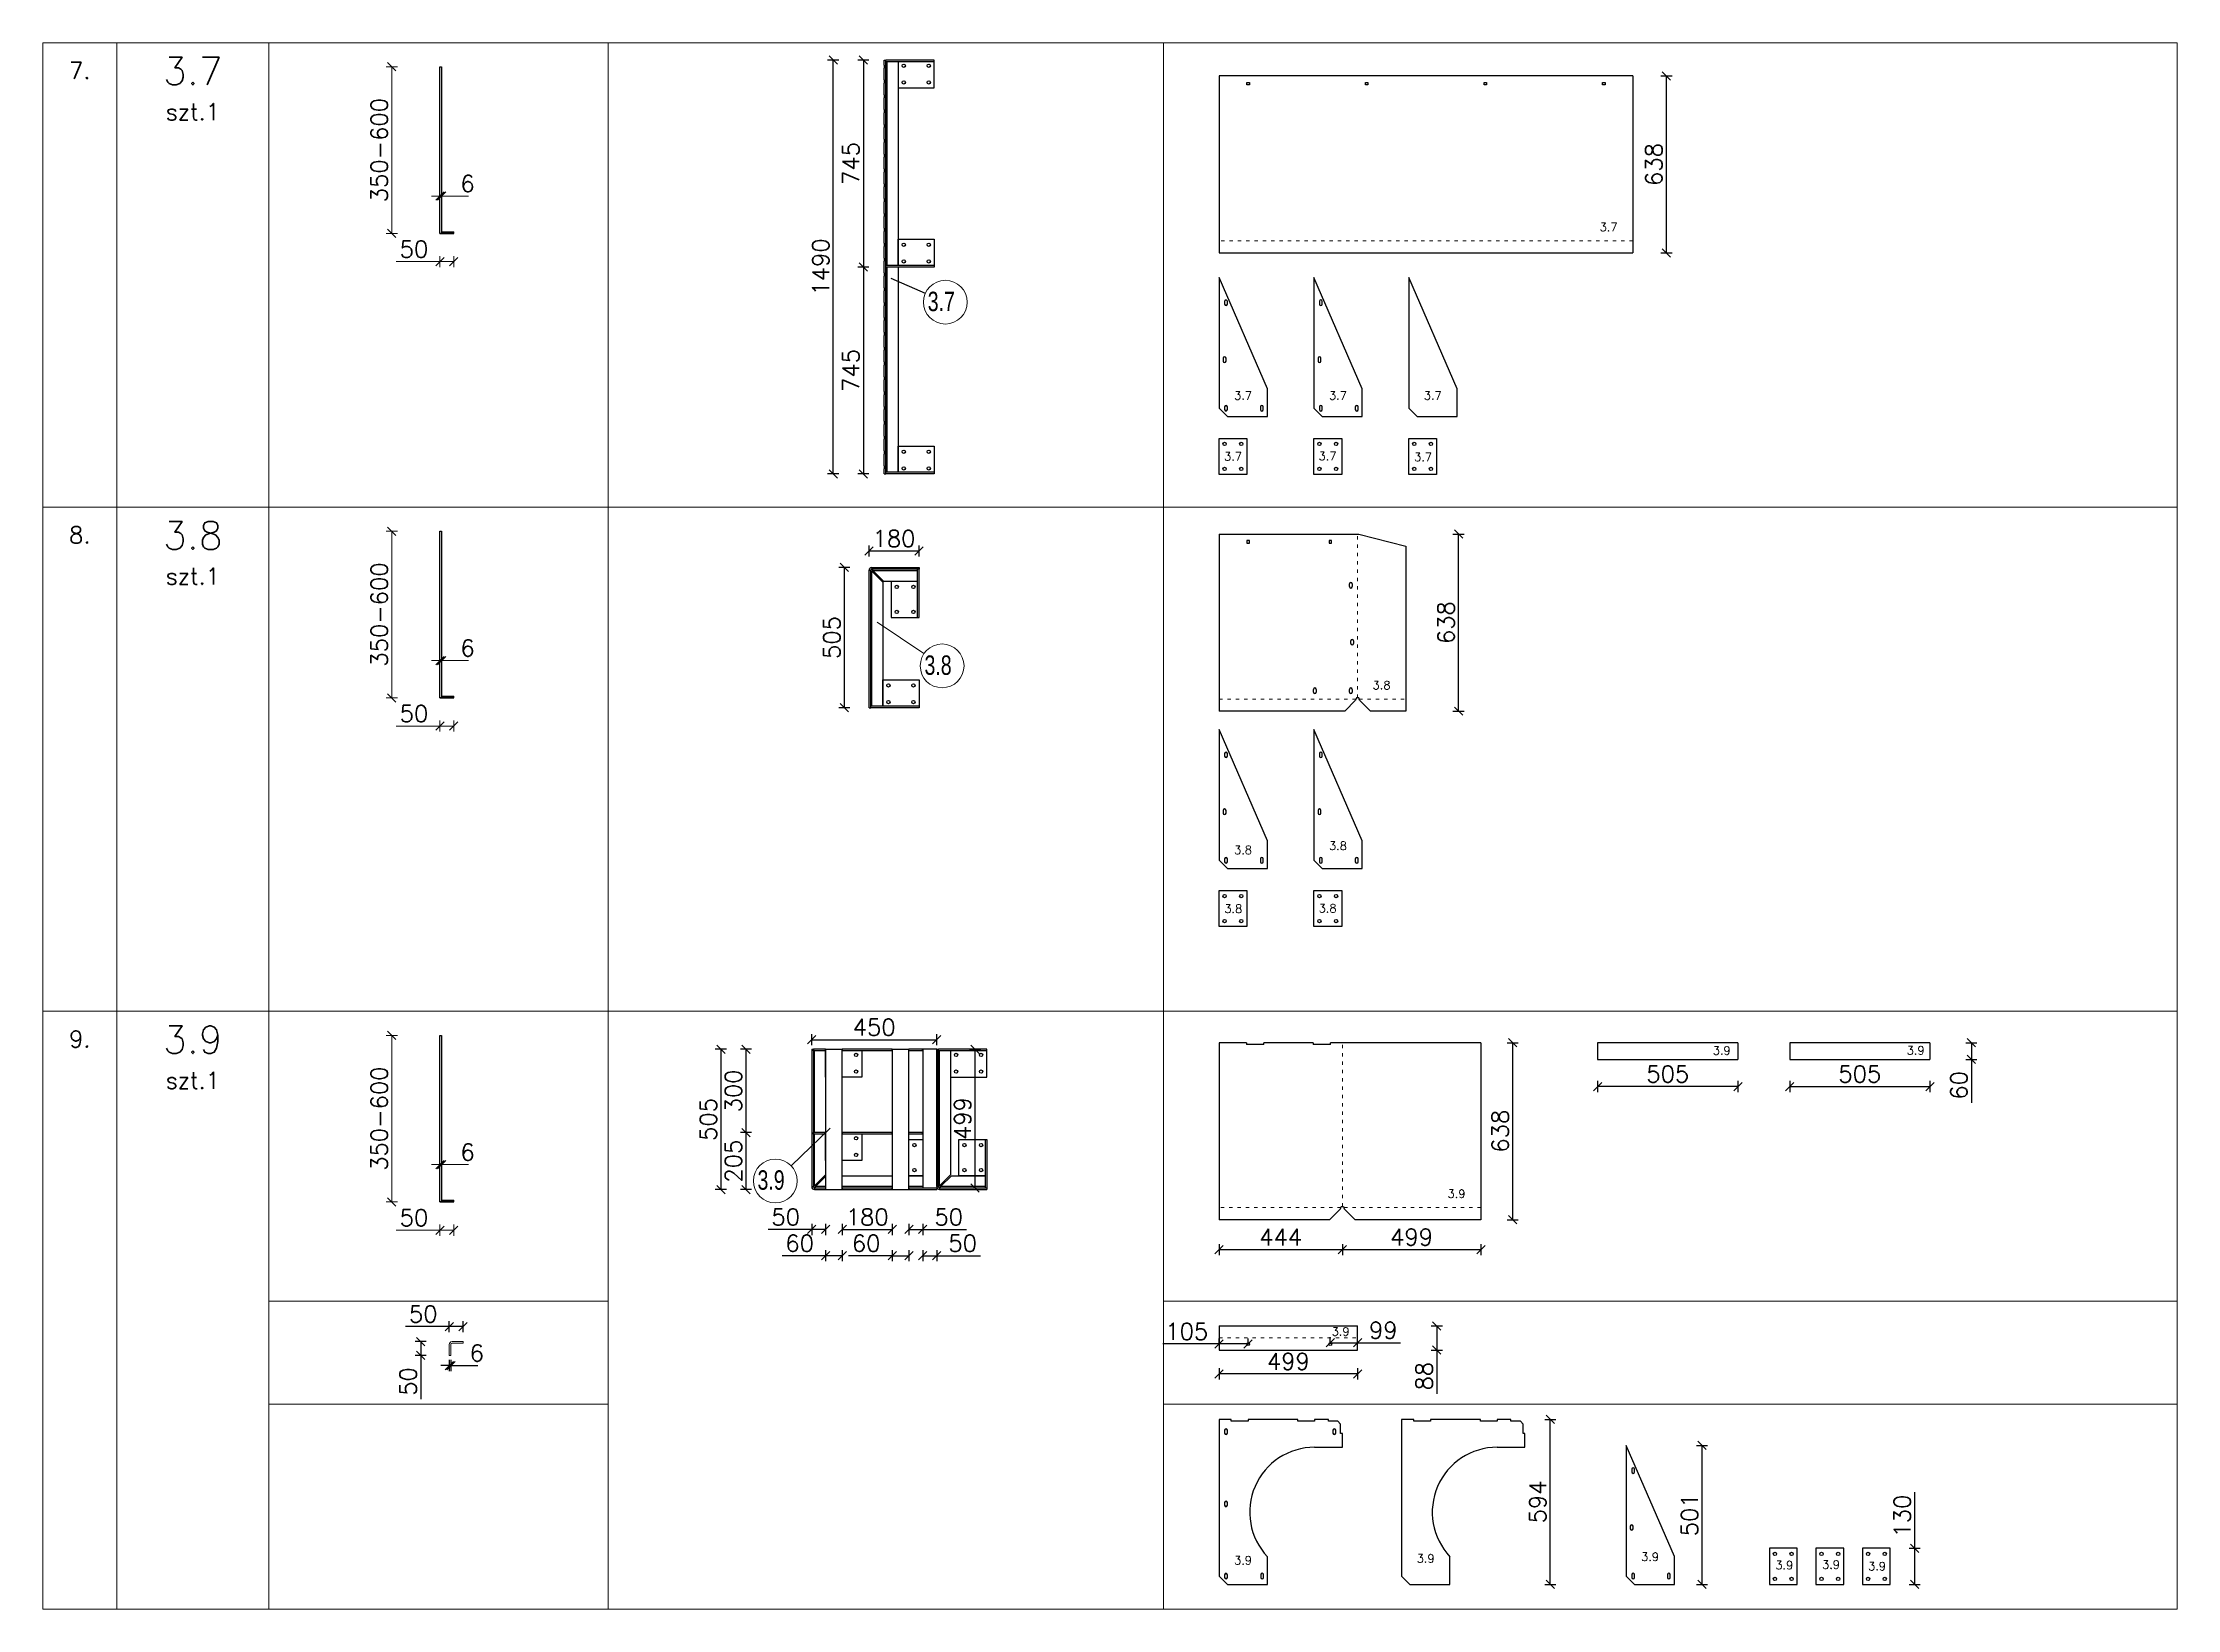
# Model space of a CAD drawing. Header units: millimetres. Extents: x 5046 to 103012, y -15969 to 47766.
# Drawn here: x 86872 to 94557, y 6032 to 11673 of the extents above; entities that cross this region are included whole.
import ezdxf

# ---------------------------------------------------------------- set-up
doc = ezdxf.new("R2010")
doc.units = ezdxf.units.MM
doc.linetypes.add('ACAD_ISO03W100', pattern=[30, 12, -18])
doc.layers.get('0').update_dxf_attribs({"lineweight": 0})
doc.layers.get('Defpoints').update_dxf_attribs({"lineweight": 0})
for name, color, linetype, lineweight in [('DIM', 3, 'Continuous', 0), ('Pomocnicze', 252, 'Continuous', 0), ('TEXT', 2, 'Continuous', 0)]:
    doc.layers.add(name, color=color, linetype=linetype, lineweight=lineweight)
doc.layers.add('Profil główny', color=7, linetype='Continuous')
doc.styles.add('Opisy 1-20', font='simplex.shx', dxfattribs={"height": 100})
doc.styles.add('Skala 1-20', font='simplex.shx', dxfattribs={"height": 60})
doc.styles.add('Skala 1-50', font='simplex.shx', dxfattribs={"height": 120})
doc.styles.add('SLDTEXTSTYLE0', font='TXT', dxfattribs={"width": 0.75})
doc.styles.add('SLDTEXTSTYLE1', font='TXT', dxfattribs={"width": 0.75})
doc.dimstyles.new('Skala 1-20', dxfattribs={"dimtxt": 6, "dimasz": 30, "dimexe": 20, "dimexo": 0.625, "dimgap": 15, "dimtad": 1, "dimdec": 0, "dimtxsty": 'Skala 1-20', "dimblk": 'OBLIQUE', "dimcen": 2.5, "dimadec": 0, "dimazin": 0, "dimtfac": 1, "dimtdec": 0, "dimtmove": 0, "dimatfit": 3, "dimldrblk": 'OBLIQUE', "dimfxl": 20, "dimfxlon": 1, "dimarcsym": 0})
doc.dimstyles.new('SLDDIMSTYLE3', dxfattribs={"dimtxt": 3.5, "dimasz": 3.302, "dimexe": 0, "dimexo": 0.0625, "dimgap": 0.875, "dimtad": 1, "dimdec": 0, "dimlfac": 20, "dimrnd": 1e-09, "dimzin": 12, "dimdsep": 46, "dimtxsty": 'SLDTEXTSTYLE0', "dimblk1": 'NONE', "dimblk2": 'NONE', "dimsah": 1, "dimcen": 0, "dimadec": 0, "dimazin": 3, "dimtfac": 1, "dimtdec": 0, "dimtofl": 0, "dimtmove": 0, "dimatfit": 3, "dimldrblk": 'NONE', "dimfxl": 1, "dimfrac": 2, "dimtolj": 1, "dimtzin": 12, "dimarcsym": 0})

# ---------------------------------------------------------------- blocks, each defined once
blk = doc.blocks.new('_Oblique')
at = {"color": 0, "linetype": 'ByBlock', "lineweight": -2}
blk.add_line((-0.5, -0.5), (0.5, 0.5), dxfattribs=at)
blk = doc.blocks.new('*D3398')
at = {"layer": 'Defpoints', "color": 0}
for p in [(-6, -575), (44, -575), (-6, -676.7)]:
    blk.add_point(p, dxfattribs=at)
at = {"layer": 'DIM', "color": 0, "lineweight": -2}
for p, q in [((-6, -676.7), (-163.1, -676.7)), ((-6, -656.7), (-6, -696.7)), ((44, -676.7), (-6, -676.7)), ((44, -656.7), (44, -696.7))]:
    blk.add_line(p, q, dxfattribs=at)
at = {"layer": 'DIM', "color": 0, "linetype": 'ByBlock', "lineweight": -2, "xscale": 30, "yscale": 30, "zscale": 30, "rotation": 180}
blk.add_blockref('_Oblique', (-6, -676.7), dxfattribs=at)
at = {"layer": 'DIM', "color": 0, "linetype": 'ByBlock', "lineweight": -2, "xscale": 30, "yscale": 30, "zscale": 30}
blk.add_blockref('_Oblique', (44, -676.7), dxfattribs=at)
at = {"layer": 'DIM', "color": 0, "insert": (-99.6, -631.7), "char_height": 60, "attachment_point": 5, "style": 'Skala 1-20'}
blk.add_mtext('50', dxfattribs=at)
blk = doc.blocks.new('*D3399')
at = {"layer": 'Defpoints', "color": 0}
for p in [(-6, -441.5), (0, -440.6), (0, -441.5)]:
    blk.add_point(p, dxfattribs=at)
at = {"layer": 'DIM', "color": 0, "lineweight": -2}
for p, q in [((-6, -440.6), (-36, -440.6)), ((-6, -440.9), (-6, -420.6)), ((-6, -440.6), (0, -440.6)), ((0, -440.9), (0, -420.6)), ((0, -440.6), (97.1, -440.6))]:
    blk.add_line(p, q, dxfattribs=at)
at = {"layer": 'DIM', "color": 0, "linetype": 'ByBlock', "lineweight": -2, "xscale": 30, "yscale": 30, "zscale": 30}
blk.add_blockref('_Oblique', (-6, -440.6), dxfattribs=at)
at = {"layer": 'DIM', "color": 0, "linetype": 'ByBlock', "lineweight": -2, "xscale": 30, "yscale": 30, "zscale": 30, "rotation": 180}
blk.add_blockref('_Oblique', (0, -440.6), dxfattribs=at)
at = {"layer": 'DIM', "color": 0, "insert": (93.6, -395.6), "char_height": 60, "attachment_point": 5, "style": 'Skala 1-20'}
blk.add_mtext('6', dxfattribs=at)
blk = doc.blocks.new('*D3400')
at = {"layer": 'Defpoints', "color": 0}
for p in [(-179.2, 25), (-6, 25), (-6, -575)]:
    blk.add_point(p, dxfattribs=at)
at = {"layer": 'DIM', "color": 0, "lineweight": -2}
for p, q in [((-159.2, 25), (-199.2, 25)), ((-179.2, -575), (-179.2, 25)), ((-159.2, -575), (-199.2, -575))]:
    blk.add_line(p, q, dxfattribs=at)
at = {"layer": 'DIM', "color": 0, "linetype": 'ByBlock', "lineweight": -2, "xscale": 30, "yscale": 30, "zscale": 30}
for p, rotation in [((-179.2, 25), 90), ((-179.2, -575), 270)]:
    blk.add_blockref('_Oblique', p, dxfattribs=dict(at, rotation=rotation))
at = {"layer": 'DIM', "color": 0, "insert": (-224.2, -275), "char_height": 60, "attachment_point": 5, "rotation": 90, "style": 'Skala 1-20'}
blk.add_mtext('350-600', dxfattribs=at)
blk = doc.blocks.new('SW_NOTE_0_6')
at = {"color": 0, "linetype": 'Continuous', "lineweight": 0}
blk.add_circle((3.61, -1.6), 3.94, dxfattribs=at)
at = {"color": 0, "linetype": 'Continuous', "lineweight": 0, "insert": (0.44, 0.28), "char_height": 3.5, "attachment_point": 1, "style": 'SLDTEXTSTYLE1'}
blk.add_mtext('3.7', dxfattribs=at)
blk = doc.blocks.new('_None')
blk = doc.blocks.new('*D3621')
at = {"layer": 'Defpoints', "color": 0}
for p in [(89901.7, 11610.7), (89826.5, 10865.7), (89912.3, 10865.7)]:
    blk.add_point(p, dxfattribs=at)
at = {"layer": 'DIM', "color": 0, "lineweight": -2}
for p, q in [((89846.5, 11610.7), (89806.5, 11610.7)), ((89826.5, 11610.7), (89826.5, 10865.7)), ((89846.5, 10865.7), (89806.5, 10865.7))]:
    blk.add_line(p, q, dxfattribs=at)
at = {"layer": 'DIM', "color": 0, "linetype": 'ByBlock', "lineweight": -2, "xscale": 30, "yscale": 30, "zscale": 30}
for p, rotation in [((89826.5, 11610.7), 90), ((89826.5, 10865.7), 270)]:
    blk.add_blockref('_Oblique', p, dxfattribs=dict(at, rotation=rotation))
at = {"layer": 'DIM', "color": 0, "insert": (89781.5, 11238.2), "char_height": 60, "attachment_point": 5, "rotation": 90, "style": 'Skala 1-20'}
blk.add_mtext('745', dxfattribs=at)
blk = doc.blocks.new('*D3622')
at = {"layer": 'Defpoints', "color": 0}
for p in [(89912.3, 10865.7), (89826.5, 10120.7), (89907.7, 10120.7)]:
    blk.add_point(p, dxfattribs=at)
at = {"layer": 'DIM', "color": 0, "lineweight": -2}
for p, q in [((89846.5, 10865.7), (89806.5, 10865.7)), ((89826.5, 10865.7), (89826.5, 10120.7)), ((89846.5, 10120.7), (89806.5, 10120.7))]:
    blk.add_line(p, q, dxfattribs=at)
at = {"layer": 'DIM', "color": 0, "linetype": 'ByBlock', "lineweight": -2, "xscale": 30, "yscale": 30, "zscale": 30}
for p, rotation in [((89826.5, 10865.7), 90), ((89826.5, 10120.7), 270)]:
    blk.add_blockref('_Oblique', p, dxfattribs=dict(at, rotation=rotation))
at = {"layer": 'DIM', "color": 0, "insert": (89781.5, 10493.2), "char_height": 60, "attachment_point": 5, "rotation": 90, "style": 'Skala 1-20'}
blk.add_mtext('745', dxfattribs=at)
blk = doc.blocks.new('*D3623')
at = {"layer": 'Defpoints', "color": 0}
for p in [(89717.7, 11610.7), (89901.7, 11610.7), (89901.7, 10120.7)]:
    blk.add_point(p, dxfattribs=at)
at = {"layer": 'DIM', "color": 0, "lineweight": -2}
for p, q in [((89737.7, 11610.7), (89697.7, 11610.7)), ((89717.7, 10120.7), (89717.7, 11610.7)), ((89737.7, 10120.7), (89697.7, 10120.7))]:
    blk.add_line(p, q, dxfattribs=at)
at = {"layer": 'DIM', "color": 0, "linetype": 'ByBlock', "lineweight": -2, "xscale": 30, "yscale": 30, "zscale": 30}
for p, rotation in [((89717.7, 11610.7), 90), ((89717.7, 10120.7), 270)]:
    blk.add_blockref('_Oblique', p, dxfattribs=dict(at, rotation=rotation))
at = {"layer": 'DIM', "color": 0, "insert": (89672.7, 10865.7), "char_height": 60, "attachment_point": 5, "rotation": 90, "style": 'Skala 1-20'}
blk.add_mtext('1490', dxfattribs=at)
blk = doc.blocks.new('*D3632')
at = {"layer": 'Defpoints', "color": 0}
for p in [(92597, 11553.7), (92717.8, 11553.7), (92597, 10916.2)]:
    blk.add_point(p, dxfattribs=at)
at = {"layer": 'DIM', "color": 0, "lineweight": -2}
for p, q in [((92697.8, 11553.7), (92737.8, 11553.7)), ((92717.8, 10916.2), (92717.8, 11553.7)), ((92697.8, 10916.2), (92737.8, 10916.2))]:
    blk.add_line(p, q, dxfattribs=at)
at = {"layer": 'DIM', "color": 0, "linetype": 'ByBlock', "lineweight": -2, "xscale": 30, "yscale": 30, "zscale": 30}
for p, rotation in [((92717.8, 11553.7), 90), ((92717.8, 10916.2), 270)]:
    blk.add_blockref('_Oblique', p, dxfattribs=dict(at, rotation=rotation))
at = {"layer": 'DIM', "color": 0, "insert": (92672.8, 11234.9), "char_height": 60, "attachment_point": 5, "rotation": 90, "style": 'Skala 1-20'}
blk.add_mtext('638', dxfattribs=at)
blk = doc.blocks.new('SW_NOTE_0_13')
at = {"color": 0, "linetype": 'Continuous', "lineweight": 0}
blk.add_circle((3.27, -2.2), 3.94, dxfattribs=at)
at = {"color": 0, "linetype": 'Continuous', "lineweight": 0, "insert": (0.1, -0.32), "char_height": 3.5, "attachment_point": 1, "style": 'SLDTEXTSTYLE1'}
blk.add_mtext('3.8', dxfattribs=at)
blk = doc.blocks.new('SW_NOTE_0_18')
at = {"color": 0, "linetype": 'Continuous', "lineweight": 0}
blk.add_circle((-2.84, -2.74), 3.94, dxfattribs=at)
at = {"color": 0, "linetype": 'Continuous', "lineweight": 0, "insert": (-6.04, -0.83), "char_height": 3.5, "attachment_point": 1, "style": 'SLDTEXTSTYLE1'}
blk.add_mtext('3.9', dxfattribs=at)
blk = doc.blocks.new('*D3675')
at = {"layer": 'Defpoints', "color": 0}
for p in [(89640.3, 8048.6), (89403.6, 7748.6), (89650.9, 7748.6)]:
    blk.add_point(p, dxfattribs=at)
at = {"layer": 'DIM', "color": 0, "lineweight": -2}
for p, q in [((89423.6, 8048.6), (89383.6, 8048.6)), ((89403.6, 8048.6), (89403.6, 7748.6)), ((89423.6, 7748.6), (89383.6, 7748.6))]:
    blk.add_line(p, q, dxfattribs=at)
at = {"layer": 'DIM', "color": 0, "linetype": 'ByBlock', "lineweight": -2, "xscale": 30, "yscale": 30, "zscale": 30}
for p, rotation in [((89403.6, 8048.6), 90), ((89403.6, 7748.6), 270)]:
    blk.add_blockref('_Oblique', p, dxfattribs=dict(at, rotation=rotation))
at = {"layer": 'DIM', "color": 0, "insert": (89358.6, 7898.6), "char_height": 60, "attachment_point": 5, "rotation": 90, "style": 'Skala 1-20'}
blk.add_mtext('300', dxfattribs=at)
blk = doc.blocks.new('*D3676')
at = {"layer": 'Defpoints', "color": 0}
for p in [(89650.9, 7748.6), (89403.6, 7543.6), (89670.2, 7543.6)]:
    blk.add_point(p, dxfattribs=at)
at = {"layer": 'DIM', "color": 0, "lineweight": -2}
for p, q in [((89423.6, 7748.6), (89383.6, 7748.6)), ((89403.6, 7748.6), (89403.6, 7543.6)), ((89423.6, 7543.6), (89383.6, 7543.6))]:
    blk.add_line(p, q, dxfattribs=at)
at = {"layer": 'DIM', "color": 0, "linetype": 'ByBlock', "lineweight": -2, "xscale": 30, "yscale": 30, "zscale": 30}
for p, rotation in [((89403.6, 7748.6), 90), ((89403.6, 7543.6), 270)]:
    blk.add_blockref('_Oblique', p, dxfattribs=dict(at, rotation=rotation))
at = {"layer": 'DIM', "color": 0, "insert": (89358.6, 7646.1), "char_height": 60, "attachment_point": 5, "rotation": 90, "style": 'Skala 1-20'}
blk.add_mtext('205', dxfattribs=at)
blk = doc.blocks.new('*D3677')
at = {"layer": 'Defpoints', "color": 0}
for p in [(89711.4, 8048.6), (89313.2, 7543.6), (89711.4, 7543.6)]:
    blk.add_point(p, dxfattribs=at)
at = {"layer": 'DIM', "color": 0, "lineweight": -2}
for p, q in [((89333.2, 8048.6), (89293.2, 8048.6)), ((89313.2, 8048.6), (89313.2, 7543.6)), ((89333.2, 7543.6), (89293.2, 7543.6))]:
    blk.add_line(p, q, dxfattribs=at)
at = {"layer": 'DIM', "color": 0, "linetype": 'ByBlock', "lineweight": -2, "xscale": 30, "yscale": 30, "zscale": 30}
for p, rotation in [((89313.2, 8048.6), 90), ((89313.2, 7543.6), 270)]:
    blk.add_blockref('_Oblique', p, dxfattribs=dict(at, rotation=rotation))
at = {"layer": 'DIM', "color": 0, "insert": (89268.2, 7796.1), "char_height": 60, "attachment_point": 5, "rotation": 90, "style": 'Skala 1-20'}
blk.add_mtext('505', dxfattribs=at)
blk = doc.blocks.new('*D3678')
at = {"layer": 'Defpoints', "color": 0}
for p in [(89640.3, 7568), (89690.6, 7568), (89640.3, 7399.8)]:
    blk.add_point(p, dxfattribs=at)
at = {"layer": 'DIM', "color": 0, "lineweight": -2}
for p, q in [((89640.3, 7399.8), (89483.2, 7399.8)), ((89640.3, 7419.8), (89640.3, 7379.8)), ((89690.6, 7399.8), (89640.3, 7399.8)), ((89690.6, 7419.8), (89690.6, 7379.8))]:
    blk.add_line(p, q, dxfattribs=at)
at = {"layer": 'DIM', "color": 0, "linetype": 'ByBlock', "lineweight": -2, "xscale": 30, "yscale": 30, "zscale": 30, "rotation": 180}
blk.add_blockref('_Oblique', (89640.3, 7399.8), dxfattribs=at)
at = {"layer": 'DIM', "color": 0, "linetype": 'ByBlock', "lineweight": -2, "xscale": 30, "yscale": 30, "zscale": 30}
blk.add_blockref('_Oblique', (89690.6, 7399.8), dxfattribs=at)
at = {"layer": 'DIM', "color": 0, "insert": (89546.8, 7444.8), "char_height": 60, "attachment_point": 5, "style": 'Skala 1-20'}
blk.add_mtext('50', dxfattribs=at)
blk = doc.blocks.new('*D3679')
at = {"layer": 'Defpoints', "color": 0}
for p in [(89750.6, 7611), (89930.1, 7611), (89930.1, 7399.8)]:
    blk.add_point(p, dxfattribs=at)
at = {"layer": 'DIM', "color": 0, "lineweight": -2}
for p, q in [((89750.6, 7419.8), (89750.6, 7379.8)), ((89750.6, 7399.8), (89930.1, 7399.8)), ((89930.1, 7419.8), (89930.1, 7379.8))]:
    blk.add_line(p, q, dxfattribs=at)
at = {"layer": 'DIM', "color": 0, "linetype": 'ByBlock', "lineweight": -2, "xscale": 30, "yscale": 30, "zscale": 30, "rotation": 180}
blk.add_blockref('_Oblique', (89750.6, 7399.8), dxfattribs=at)
at = {"layer": 'DIM', "color": 0, "linetype": 'ByBlock', "lineweight": -2, "xscale": 30, "yscale": 30, "zscale": 30}
blk.add_blockref('_Oblique', (89930.1, 7399.8), dxfattribs=at)
at = {"layer": 'DIM', "color": 0, "insert": (89840.3, 7444.8), "char_height": 60, "attachment_point": 5, "style": 'Skala 1-20'}
blk.add_mtext('180', dxfattribs=at)
blk = doc.blocks.new('*D3680')
at = {"layer": 'Defpoints', "color": 0}
for p in [(89990.1, 7612.6), (90040.3, 7612.6), (90040.3, 7399.8)]:
    blk.add_point(p, dxfattribs=at)
at = {"layer": 'DIM', "color": 0, "lineweight": -2}
for p, q in [((89990.1, 7419.8), (89990.1, 7379.8)), ((89990.1, 7399.8), (90040.3, 7399.8)), ((90040.3, 7419.8), (90040.3, 7379.8)), ((90040.3, 7399.8), (90197.5, 7399.8))]:
    blk.add_line(p, q, dxfattribs=at)
at = {"layer": 'DIM', "color": 0, "linetype": 'ByBlock', "lineweight": -2, "xscale": 30, "yscale": 30, "zscale": 30, "rotation": 180}
blk.add_blockref('_Oblique', (89990.1, 7399.8), dxfattribs=at)
at = {"layer": 'DIM', "color": 0, "linetype": 'ByBlock', "lineweight": -2, "xscale": 30, "yscale": 30, "zscale": 30}
blk.add_blockref('_Oblique', (90040.3, 7399.8), dxfattribs=at)
at = {"layer": 'DIM', "color": 0, "insert": (90133.9, 7444.8), "char_height": 60, "attachment_point": 5, "style": 'Skala 1-20'}
blk.add_mtext('50', dxfattribs=at)
blk = doc.blocks.new('*D3681')
at = {"layer": 'Defpoints', "color": 0}
for p in [(89690.6, 7575.3), (89750.6, 7575.3), (89690.6, 7305.3)]:
    blk.add_point(p, dxfattribs=at)
at = {"layer": 'DIM', "color": 0, "lineweight": -2}
for p, q in [((89690.6, 7305.3), (89533.4, 7305.3)), ((89690.6, 7325.3), (89690.6, 7285.3)), ((89750.6, 7305.3), (89690.6, 7305.3)), ((89750.6, 7325.3), (89750.6, 7285.3))]:
    blk.add_line(p, q, dxfattribs=at)
at = {"layer": 'DIM', "color": 0, "linetype": 'ByBlock', "lineweight": -2, "xscale": 30, "yscale": 30, "zscale": 30, "rotation": 180}
blk.add_blockref('_Oblique', (89690.6, 7305.3), dxfattribs=at)
at = {"layer": 'DIM', "color": 0, "linetype": 'ByBlock', "lineweight": -2, "xscale": 30, "yscale": 30, "zscale": 30}
blk.add_blockref('_Oblique', (89750.6, 7305.3), dxfattribs=at)
at = {"layer": 'DIM', "color": 0, "insert": (89597, 7350.3), "char_height": 60, "attachment_point": 5, "style": 'Skala 1-20'}
blk.add_mtext('60', dxfattribs=at)
blk = doc.blocks.new('*D3682')
at = {"layer": 'Defpoints', "color": 0}
for p in [(89930.1, 7582.7), (89990.1, 7582.7), (89990.1, 7305.3)]:
    blk.add_point(p, dxfattribs=at)
at = {"layer": 'DIM', "color": 0, "lineweight": -2}
for p, q in [((89930.1, 7305.3), (89772.9, 7305.3)), ((89930.1, 7325.3), (89930.1, 7285.3)), ((89930.1, 7305.3), (89990.1, 7305.3)), ((89990.1, 7325.3), (89990.1, 7285.3))]:
    blk.add_line(p, q, dxfattribs=at)
at = {"layer": 'DIM', "color": 0, "linetype": 'ByBlock', "lineweight": -2, "xscale": 30, "yscale": 30, "zscale": 30, "rotation": 180}
blk.add_blockref('_Oblique', (89930.1, 7305.3), dxfattribs=at)
at = {"layer": 'DIM', "color": 0, "linetype": 'ByBlock', "lineweight": -2, "xscale": 30, "yscale": 30, "zscale": 30}
blk.add_blockref('_Oblique', (89990.1, 7305.3), dxfattribs=at)
at = {"layer": 'DIM', "color": 0, "insert": (89836.5, 7350.3), "char_height": 60, "attachment_point": 5, "style": 'Skala 1-20'}
blk.add_mtext('60', dxfattribs=at)
blk = doc.blocks.new('*D3683')
at = {"layer": 'Defpoints', "color": 0}
for p in [(90040.3, 7579), (90090.3, 7579), (90090.3, 7305.3)]:
    blk.add_point(p, dxfattribs=at)
at = {"layer": 'DIM', "color": 0, "lineweight": -2}
for p, q in [((90040.3, 7325.3), (90040.3, 7285.3)), ((90040.3, 7305.3), (90090.3, 7305.3)), ((90090.3, 7325.3), (90090.3, 7285.3)), ((90090.3, 7305.3), (90247.5, 7305.3))]:
    blk.add_line(p, q, dxfattribs=at)
at = {"layer": 'DIM', "color": 0, "linetype": 'ByBlock', "lineweight": -2, "xscale": 30, "yscale": 30, "zscale": 30, "rotation": 180}
blk.add_blockref('_Oblique', (90040.3, 7305.3), dxfattribs=at)
at = {"layer": 'DIM', "color": 0, "linetype": 'ByBlock', "lineweight": -2, "xscale": 30, "yscale": 30, "zscale": 30}
blk.add_blockref('_Oblique', (90090.3, 7305.3), dxfattribs=at)
at = {"layer": 'DIM', "color": 0, "insert": (90183.9, 7350.3), "char_height": 60, "attachment_point": 5, "style": 'Skala 1-20'}
blk.add_mtext('50', dxfattribs=at)
blk = doc.blocks.new('*D3684')
at = {"layer": 'Defpoints', "color": 0}
for p in [(90090.3, 8083.2), (89640.3, 8048.6), (90090.3, 8048.6)]:
    blk.add_point(p, dxfattribs=at)
at = {"layer": 'DIM', "color": 0, "lineweight": -2}
for p, q in [((89640.3, 8063.2), (89640.3, 8103.2)), ((89640.3, 8083.2), (90090.3, 8083.2)), ((90090.3, 8063.2), (90090.3, 8103.2))]:
    blk.add_line(p, q, dxfattribs=at)
at = {"layer": 'DIM', "color": 0, "linetype": 'ByBlock', "lineweight": -2, "xscale": 30, "yscale": 30, "zscale": 30, "rotation": 180}
blk.add_blockref('_Oblique', (89640.3, 8083.2), dxfattribs=at)
at = {"layer": 'DIM', "color": 0, "linetype": 'ByBlock', "lineweight": -2, "xscale": 30, "yscale": 30, "zscale": 30}
blk.add_blockref('_Oblique', (90090.3, 8083.2), dxfattribs=at)
at = {"layer": 'DIM', "color": 0, "insert": (89865.3, 8128.2), "char_height": 60, "attachment_point": 5, "style": 'Skala 1-20'}
blk.add_mtext('450', dxfattribs=at)
blk = doc.blocks.new('*D3686')
at = {"layer": 'Defpoints', "color": 0}
for p in [(91333.1, 9903.8), (91969.2, 9903.8), (91333.1, 9266.3)]:
    blk.add_point(p, dxfattribs=at)
at = {"layer": 'DIM', "color": 0, "lineweight": -2}
for p, q in [((91949.2, 9903.8), (91989.2, 9903.8)), ((91969.2, 9266.3), (91969.2, 9903.8)), ((91949.2, 9266.3), (91989.2, 9266.3))]:
    blk.add_line(p, q, dxfattribs=at)
at = {"layer": 'DIM', "color": 0, "linetype": 'ByBlock', "lineweight": -2, "xscale": 30, "yscale": 30, "zscale": 30}
for p, rotation in [((91969.2, 9903.8), 90), ((91969.2, 9266.3), 270)]:
    blk.add_blockref('_Oblique', p, dxfattribs=dict(at, rotation=rotation))
at = {"layer": 'DIM', "color": 0, "insert": (91924.2, 9585.1), "char_height": 60, "attachment_point": 5, "rotation": 90, "style": 'Skala 1-20'}
blk.add_mtext('638', dxfattribs=at)
blk = doc.blocks.new('*D3687')
at = {"layer": 'Defpoints', "color": 0}
for p in [(91969.2, 8072.5), (92164.4, 8072.5), (91969.2, 7435)]:
    blk.add_point(p, dxfattribs=at)
at = {"layer": 'DIM', "color": 0, "lineweight": -2}
for p, q in [((92144.4, 8072.5), (92184.4, 8072.5)), ((92164.4, 7435), (92164.4, 8072.5)), ((92144.4, 7435), (92184.4, 7435))]:
    blk.add_line(p, q, dxfattribs=at)
at = {"layer": 'DIM', "color": 0, "linetype": 'ByBlock', "lineweight": -2, "xscale": 30, "yscale": 30, "zscale": 30}
for p, rotation in [((92164.4, 8072.5), 90), ((92164.4, 7435), 270)]:
    blk.add_blockref('_Oblique', p, dxfattribs=dict(at, rotation=rotation))
at = {"layer": 'DIM', "color": 0, "insert": (92119.4, 7753.8), "char_height": 60, "attachment_point": 5, "rotation": 90, "style": 'Skala 1-20'}
blk.add_mtext('638', dxfattribs=at)
blk = doc.blocks.new('*D3688')
at = {"layer": 'Defpoints', "color": 0}
for p in [(91107, 7753.8), (91550.8, 7753.8), (91550.8, 7327.4)]:
    blk.add_point(p, dxfattribs=at)
at = {"layer": 'DIM', "color": 0, "lineweight": -2}
for p, q in [((91107, 7347.4), (91107, 7307.4)), ((91107, 7327.4), (91550.8, 7327.4)), ((91550.8, 7347.4), (91550.8, 7307.4))]:
    blk.add_line(p, q, dxfattribs=at)
at = {"layer": 'DIM', "color": 0, "linetype": 'ByBlock', "lineweight": -2, "xscale": 30, "yscale": 30, "zscale": 30, "rotation": 180}
blk.add_blockref('_Oblique', (91107, 7327.4), dxfattribs=at)
at = {"layer": 'DIM', "color": 0, "linetype": 'ByBlock', "lineweight": -2, "xscale": 30, "yscale": 30, "zscale": 30}
blk.add_blockref('_Oblique', (91550.8, 7327.4), dxfattribs=at)
at = {"layer": 'DIM', "color": 0, "insert": (91328.9, 7372.4), "char_height": 60, "attachment_point": 5, "style": 'Skala 1-20'}
blk.add_mtext('444', dxfattribs=at)
blk = doc.blocks.new('*D3689')
at = {"layer": 'Defpoints', "color": 0}
for p in [(91550.8, 7753.8), (92049.5, 7753.8), (92049.5, 7327.4)]:
    blk.add_point(p, dxfattribs=at)
at = {"layer": 'DIM', "color": 0, "lineweight": -2}
for p, q in [((91550.8, 7347.4), (91550.8, 7307.4)), ((91550.8, 7327.4), (92049.5, 7327.4)), ((92049.5, 7347.4), (92049.5, 7307.4))]:
    blk.add_line(p, q, dxfattribs=at)
at = {"layer": 'DIM', "color": 0, "linetype": 'ByBlock', "lineweight": -2, "xscale": 30, "yscale": 30, "zscale": 30, "rotation": 180}
blk.add_blockref('_Oblique', (91550.8, 7327.4), dxfattribs=at)
at = {"layer": 'DIM', "color": 0, "linetype": 'ByBlock', "lineweight": -2, "xscale": 30, "yscale": 30, "zscale": 30}
blk.add_blockref('_Oblique', (92049.5, 7327.4), dxfattribs=at)
at = {"layer": 'DIM', "color": 0, "insert": (91800.1, 7372.4), "char_height": 60, "attachment_point": 5, "style": 'Skala 1-20'}
blk.add_mtext('499', dxfattribs=at)
blk = doc.blocks.new('*D3695')
at = {"layer": 'Defpoints', "color": 0}
for p in [(91107, 7052.8), (91606, 7052.8), (91107, 6880)]:
    blk.add_point(p, dxfattribs=at)
at = {"layer": 'DIM', "color": 0, "lineweight": -2}
for p, q in [((91107, 6900), (91107, 6860)), ((91606, 6880), (91107, 6880)), ((91606, 6900), (91606, 6860))]:
    blk.add_line(p, q, dxfattribs=at)
at = {"layer": 'DIM', "color": 0, "linetype": 'ByBlock', "lineweight": -2, "xscale": 30, "yscale": 30, "zscale": 30, "rotation": 180}
blk.add_blockref('_Oblique', (91107, 6880), dxfattribs=at)
at = {"layer": 'DIM', "color": 0, "linetype": 'ByBlock', "lineweight": -2, "xscale": 30, "yscale": 30, "zscale": 30}
blk.add_blockref('_Oblique', (91606, 6880), dxfattribs=at)
at = {"layer": 'DIM', "color": 0, "insert": (91356.5, 6925), "char_height": 60, "attachment_point": 5, "style": 'Skala 1-20'}
blk.add_mtext('499', dxfattribs=at)
blk = doc.blocks.new('*D3696')
at = {"layer": 'Defpoints', "color": 0}
for p in [(90065.3, 8048.6), (90228.7, 8048.6), (90060.9, 7549.6)]:
    blk.add_point(p, dxfattribs=at)
at = {"layer": 'DIM', "color": 0, "lineweight": -2}
for p, q in [((90208.7, 8048.6), (90248.7, 8048.6)), ((90228.7, 7549.6), (90228.7, 8048.6)), ((90208.7, 7549.6), (90248.7, 7549.6))]:
    blk.add_line(p, q, dxfattribs=at)
at = {"layer": 'DIM', "color": 0, "linetype": 'ByBlock', "lineweight": -2, "xscale": 30, "yscale": 30, "zscale": 30}
for p, rotation in [((90228.7, 8048.6), 90), ((90228.7, 7549.6), 270)]:
    blk.add_blockref('_Oblique', p, dxfattribs=dict(at, rotation=rotation))
at = {"layer": 'DIM', "color": 0, "insert": (90183.7, 7799.1), "char_height": 60, "attachment_point": 5, "rotation": 90, "style": 'Skala 1-20'}
blk.add_mtext('499', dxfattribs=at)
blk = doc.blocks.new('*D3698')
at = {"layer": 'Defpoints', "color": 0}
for p in [(91507.5, 6987.3), (91606, 6992), (91606, 6987.3)]:
    blk.add_point(p, dxfattribs=at)
at = {"layer": 'DIM', "color": 0, "lineweight": -2}
for p, q in [((91507.5, 6987.9), (91507.5, 7012)), ((91606, 6987.9), (91606, 7012)), ((91507.5, 6992), (91606, 6992)), ((91606, 6992), (91760.3, 6992))]:
    blk.add_line(p, q, dxfattribs=at)
at = {"layer": 'DIM', "color": 0, "linetype": 'ByBlock', "lineweight": -2, "xscale": 30, "yscale": 30, "zscale": 30, "rotation": 180}
blk.add_blockref('_Oblique', (91507.5, 6992), dxfattribs=at)
at = {"layer": 'DIM', "color": 0, "linetype": 'ByBlock', "lineweight": -2, "xscale": 30, "yscale": 30, "zscale": 30}
blk.add_blockref('_Oblique', (91606, 6992), dxfattribs=at)
at = {"layer": 'DIM', "color": 0, "insert": (91698.1, 7037), "char_height": 60, "attachment_point": 5, "style": 'Skala 1-20'}
blk.add_mtext('99', dxfattribs=at)
blk = doc.blocks.new('*D3699')
at = {"layer": 'Defpoints', "color": 0}
for p in [(91107, 6987.6), (91107, 6987.3), (91211.5, 6987.3)]:
    blk.add_point(p, dxfattribs=at)
at = {"layer": 'DIM', "color": 0, "lineweight": -2}
for p, q in [((91107, 6987.6), (91107, 7007.6)), ((91211.5, 6987.6), (91211.5, 7007.6)), ((91107, 6987.6), (90904.1, 6987.6)), ((91211.5, 6987.6), (91107, 6987.6))]:
    blk.add_line(p, q, dxfattribs=at)
at = {"layer": 'DIM', "color": 0, "linetype": 'ByBlock', "lineweight": -2, "xscale": 30, "yscale": 30, "zscale": 30, "rotation": 180}
blk.add_blockref('_Oblique', (91107, 6987.6), dxfattribs=at)
at = {"layer": 'DIM', "color": 0, "linetype": 'ByBlock', "lineweight": -2, "xscale": 30, "yscale": 30, "zscale": 30}
blk.add_blockref('_Oblique', (91211.5, 6987.6), dxfattribs=at)
at = {"layer": 'DIM', "color": 0, "insert": (90990.6, 7032.6), "char_height": 60, "attachment_point": 5, "style": 'Skala 1-20'}
blk.add_mtext('105', dxfattribs=at)
blk = doc.blocks.new('*D3700')
at = {"layer": 'Defpoints', "color": 0}
for p in [(88335.2, 7050.1), (88385.2, 6996.1), (88335.2, 6985.5)]:
    blk.add_point(p, dxfattribs=at)
at = {"layer": 'DIM', "color": 0, "lineweight": -2}
for p, q in [((88335.2, 7050.1), (88178, 7050.1)), ((88335.2, 7030.1), (88335.2, 7070.1)), ((88385.2, 7050.1), (88335.2, 7050.1)), ((88385.2, 7030.1), (88385.2, 7070.1))]:
    blk.add_line(p, q, dxfattribs=at)
at = {"layer": 'DIM', "color": 0, "linetype": 'ByBlock', "lineweight": -2, "xscale": 30, "yscale": 30, "zscale": 30, "rotation": 180}
blk.add_blockref('_Oblique', (88335.2, 7050.1), dxfattribs=at)
at = {"layer": 'DIM', "color": 0, "linetype": 'ByBlock', "lineweight": -2, "xscale": 30, "yscale": 30, "zscale": 30}
blk.add_blockref('_Oblique', (88385.2, 7050.1), dxfattribs=at)
at = {"layer": 'DIM', "color": 0, "insert": (88241.6, 7095.1), "char_height": 60, "attachment_point": 5, "style": 'Skala 1-20'}
blk.add_mtext('50', dxfattribs=at)
blk = doc.blocks.new('*D3701')
at = {"layer": 'Defpoints', "color": 0}
for p in [(88365.4, 6996.1), (88232.5, 6946.1), (88341.2, 6946.1)]:
    blk.add_point(p, dxfattribs=at)
at = {"layer": 'DIM', "color": 0, "lineweight": -2}
for p, q in [((88252.5, 6996.1), (88212.5, 6996.1)), ((88232.5, 6996.1), (88232.5, 6946.1)), ((88252.5, 6946.1), (88212.5, 6946.1)), ((88232.5, 6946.1), (88232.5, 6788.9))]:
    blk.add_line(p, q, dxfattribs=at)
at = {"layer": 'DIM', "color": 0, "linetype": 'ByBlock', "lineweight": -2, "xscale": 30, "yscale": 30, "zscale": 30}
for p, rotation in [((88232.5, 6996.1), 90), ((88232.5, 6946.1), 270)]:
    blk.add_blockref('_Oblique', p, dxfattribs=dict(at, rotation=rotation))
at = {"layer": 'DIM', "color": 0, "insert": (88187.5, 6852.5), "char_height": 60, "attachment_point": 5, "rotation": 90, "style": 'Skala 1-20'}
blk.add_mtext('50', dxfattribs=at)
blk = doc.blocks.new('*D3702')
at = {"layer": 'Defpoints', "color": 0}
for p in [(88335.2, 6954.8), (88341.2, 6954.8), (88341.2, 6909.9)]:
    blk.add_point(p, dxfattribs=at)
at = {"layer": 'DIM', "color": 0, "lineweight": -2}
for p, q in [((88335.2, 6929.9), (88335.2, 6889.9)), ((88341.2, 6929.9), (88341.2, 6889.9)), ((88335.2, 6909.9), (88305.2, 6909.9)), ((88335.2, 6909.9), (88341.2, 6909.9)), ((88341.2, 6909.9), (88438.3, 6909.9))]:
    blk.add_line(p, q, dxfattribs=at)
at = {"layer": 'DIM', "color": 0, "linetype": 'ByBlock', "lineweight": -2, "xscale": 30, "yscale": 30, "zscale": 30}
blk.add_blockref('_Oblique', (88335.2, 6909.9), dxfattribs=at)
at = {"layer": 'DIM', "color": 0, "linetype": 'ByBlock', "lineweight": -2, "xscale": 30, "yscale": 30, "zscale": 30, "rotation": 180}
blk.add_blockref('_Oblique', (88341.2, 6909.9), dxfattribs=at)
at = {"layer": 'DIM', "color": 0, "insert": (88434.7, 6954.9), "char_height": 60, "attachment_point": 5, "style": 'Skala 1-20'}
blk.add_mtext('6', dxfattribs=at)
blk = doc.blocks.new('*D3705')
at = {"layer": 'Defpoints', "color": 0}
for p in [(91938.3, 6715.7), (92299.3, 6715.7), (91938.3, 6121.7)]:
    blk.add_point(p, dxfattribs=at)
at = {"layer": 'DIM', "color": 0, "lineweight": -2}
for p, q in [((92279.3, 6715.7), (92319.3, 6715.7)), ((92299.3, 6121.7), (92299.3, 6715.7)), ((92279.3, 6121.7), (92319.3, 6121.7))]:
    blk.add_line(p, q, dxfattribs=at)
at = {"layer": 'DIM', "color": 0, "linetype": 'ByBlock', "lineweight": -2, "xscale": 30, "yscale": 30, "zscale": 30}
for p, rotation in [((92299.3, 6715.7), 90), ((92299.3, 6121.7), 270)]:
    blk.add_blockref('_Oblique', p, dxfattribs=dict(at, rotation=rotation))
at = {"layer": 'DIM', "color": 0, "insert": (92254.3, 6418.7), "char_height": 60, "attachment_point": 5, "rotation": 90, "style": 'Skala 1-20'}
blk.add_mtext('594', dxfattribs=at)
blk = doc.blocks.new('*D3706')
at = {"layer": 'Defpoints', "color": 0}
for p in [(92469.9, 8012.5), (92974.9, 8012.5), (92469.9, 7914.7)]:
    blk.add_point(p, dxfattribs=at)
at = {"layer": 'DIM', "color": 0, "lineweight": -2}
for p, q in [((92469.9, 7934.7), (92469.9, 7894.7)), ((92974.9, 7934.7), (92974.9, 7894.7)), ((92974.9, 7914.7), (92469.9, 7914.7))]:
    blk.add_line(p, q, dxfattribs=at)
at = {"layer": 'DIM', "color": 0, "linetype": 'ByBlock', "lineweight": -2, "xscale": 30, "yscale": 30, "zscale": 30, "rotation": 180}
blk.add_blockref('_Oblique', (92469.9, 7914.7), dxfattribs=at)
at = {"layer": 'DIM', "color": 0, "linetype": 'ByBlock', "lineweight": -2, "xscale": 30, "yscale": 30, "zscale": 30}
blk.add_blockref('_Oblique', (92974.9, 7914.7), dxfattribs=at)
at = {"layer": 'DIM', "color": 0, "insert": (92722.4, 7959.7), "char_height": 60, "attachment_point": 5, "style": 'Skala 1-20'}
blk.add_mtext('505', dxfattribs=at)
blk = doc.blocks.new('*D3707')
at = {"layer": 'Defpoints', "color": 0}
for p in [(93161.5, 8012.5), (93666.5, 8012.5), (93666.5, 7914.7)]:
    blk.add_point(p, dxfattribs=at)
at = {"layer": 'DIM', "color": 0, "lineweight": -2}
for p, q in [((93161.5, 7934.7), (93161.5, 7894.7)), ((93666.5, 7934.7), (93666.5, 7894.7)), ((93161.5, 7914.7), (93666.5, 7914.7))]:
    blk.add_line(p, q, dxfattribs=at)
at = {"layer": 'DIM', "color": 0, "linetype": 'ByBlock', "lineweight": -2, "xscale": 30, "yscale": 30, "zscale": 30, "rotation": 180}
blk.add_blockref('_Oblique', (93161.5, 7914.7), dxfattribs=at)
at = {"layer": 'DIM', "color": 0, "linetype": 'ByBlock', "lineweight": -2, "xscale": 30, "yscale": 30, "zscale": 30}
blk.add_blockref('_Oblique', (93666.5, 7914.7), dxfattribs=at)
at = {"layer": 'DIM', "color": 0, "insert": (93414, 7959.7), "char_height": 60, "attachment_point": 5, "style": 'Skala 1-20'}
blk.add_mtext('505', dxfattribs=at)
blk = doc.blocks.new('*D3708')
at = {"layer": 'Defpoints', "color": 0}
for p in [(93666.5, 8072.5), (93666.5, 8012.5), (93815.6, 8012.5)]:
    blk.add_point(p, dxfattribs=at)
at = {"layer": 'DIM', "color": 0, "lineweight": -2}
for p, q in [((93795.6, 8072.5), (93835.6, 8072.5)), ((93815.6, 8072.5), (93815.6, 8012.5)), ((93795.6, 8012.5), (93835.6, 8012.5)), ((93815.6, 8012.5), (93815.6, 7855.4))]:
    blk.add_line(p, q, dxfattribs=at)
at = {"layer": 'DIM', "color": 0, "linetype": 'ByBlock', "lineweight": -2, "xscale": 30, "yscale": 30, "zscale": 30}
for p, rotation in [((93815.6, 8072.5), 90), ((93815.6, 8012.5), 270)]:
    blk.add_blockref('_Oblique', p, dxfattribs=dict(at, rotation=rotation))
at = {"layer": 'DIM', "color": 0, "insert": (93770.6, 7918.9), "char_height": 60, "attachment_point": 5, "rotation": 90, "style": 'Skala 1-20'}
blk.add_mtext('60', dxfattribs=at)
blk = doc.blocks.new('*D3710')
at = {"layer": 'Defpoints', "color": 0}
for p in [(92572.5, 6622.5), (92845.9, 6622.5), (92674.5, 6121.7)]:
    blk.add_point(p, dxfattribs=at)
at = {"layer": 'DIM', "color": 0, "lineweight": -2}
for p, q in [((92825.9, 6622.5), (92865.9, 6622.5)), ((92845.9, 6121.7), (92845.9, 6622.5)), ((92825.9, 6121.7), (92865.9, 6121.7))]:
    blk.add_line(p, q, dxfattribs=at)
at = {"layer": 'DIM', "color": 0, "linetype": 'ByBlock', "lineweight": -2, "xscale": 30, "yscale": 30, "zscale": 30}
for p, rotation in [((92845.9, 6622.5), 90), ((92845.9, 6121.7), 270)]:
    blk.add_blockref('_Oblique', p, dxfattribs=dict(at, rotation=rotation))
at = {"layer": 'DIM', "color": 0, "insert": (92800.9, 6372.1), "char_height": 60, "attachment_point": 5, "rotation": 90, "style": 'Skala 1-20'}
blk.add_mtext('501', dxfattribs=at)
blk = doc.blocks.new('*D3715')
at = {"layer": 'Defpoints', "color": 0}
for p in [(93523.6, 6251.7), (93611.6, 6251.7), (93523.6, 6121.7)]:
    blk.add_point(p, dxfattribs=at)
at = {"layer": 'DIM', "color": 0, "lineweight": -2}
for p, q in [((93611.6, 6251.7), (93611.6, 6454.5)), ((93591.6, 6251.7), (93631.6, 6251.7)), ((93611.6, 6121.7), (93611.6, 6251.7)), ((93591.6, 6121.7), (93631.6, 6121.7))]:
    blk.add_line(p, q, dxfattribs=at)
at = {"layer": 'DIM', "color": 0, "linetype": 'ByBlock', "lineweight": -2, "xscale": 30, "yscale": 30, "zscale": 30}
for p, rotation in [((93611.6, 6251.7), 90), ((93611.6, 6121.7), 270)]:
    blk.add_blockref('_Oblique', p, dxfattribs=dict(at, rotation=rotation))
at = {"layer": 'DIM', "color": 0, "insert": (93566.6, 6368.1), "char_height": 60, "attachment_point": 5, "rotation": 90, "style": 'Skala 1-20'}
blk.add_mtext('130', dxfattribs=at)
blk = doc.blocks.new('*D3716')
at = {"layer": 'Defpoints', "color": 0}
for p in [(89846.7, 9842.8), (89846.7, 9767.1), (90026.7, 9772.9)]:
    blk.add_point(p, dxfattribs=at)
at = {"layer": 'DIM', "color": 0, "lineweight": -2}
for p, q in [((89846.7, 9822.8), (89846.7, 9862.8)), ((90026.7, 9842.8), (89846.7, 9842.8)), ((90026.7, 9822.8), (90026.7, 9862.8))]:
    blk.add_line(p, q, dxfattribs=at)
at = {"layer": 'DIM', "color": 0, "linetype": 'ByBlock', "lineweight": -2, "xscale": 30, "yscale": 30, "zscale": 30, "rotation": 180}
blk.add_blockref('_Oblique', (89846.7, 9842.8), dxfattribs=at)
at = {"layer": 'DIM', "color": 0, "linetype": 'ByBlock', "lineweight": -2, "xscale": 30, "yscale": 30, "zscale": 30}
blk.add_blockref('_Oblique', (90026.7, 9842.8), dxfattribs=at)
at = {"layer": 'DIM', "color": 0, "insert": (89936.7, 9887.8), "char_height": 60, "attachment_point": 5, "style": 'Skala 1-20'}
blk.add_mtext('180', dxfattribs=at)
blk = doc.blocks.new('*D3717')
at = {"layer": 'Defpoints', "color": 0}
for p in [(89878.7, 9783.8), (89757.8, 9278.8), (89878.7, 9278.8)]:
    blk.add_point(p, dxfattribs=at)
at = {"layer": 'DIM', "color": 0, "lineweight": -2}
for p, q in [((89777.8, 9783.8), (89737.8, 9783.8)), ((89757.8, 9783.8), (89757.8, 9278.8)), ((89777.8, 9278.8), (89737.8, 9278.8))]:
    blk.add_line(p, q, dxfattribs=at)
at = {"layer": 'DIM', "color": 0, "linetype": 'ByBlock', "lineweight": -2, "xscale": 30, "yscale": 30, "zscale": 30}
for p, rotation in [((89757.8, 9783.8), 90), ((89757.8, 9278.8), 270)]:
    blk.add_blockref('_Oblique', p, dxfattribs=dict(at, rotation=rotation))
at = {"layer": 'DIM', "color": 0, "insert": (89712.8, 9531.3), "char_height": 60, "attachment_point": 5, "rotation": 90, "style": 'Skala 1-20'}
blk.add_mtext('505', dxfattribs=at)
blk = doc.blocks.new('*D3777')
at = {"layer": 'Defpoints', "color": 0}
for p in [(91606, 7052.8), (91606, 6965.3), (91891, 6965.3)]:
    blk.add_point(p, dxfattribs=at)
at = {"layer": 'DIM', "color": 0, "lineweight": -2}
for p, q in [((91871, 7052.8), (91911, 7052.8)), ((91891, 7052.8), (91891, 6965.3)), ((91871, 6965.3), (91911, 6965.3)), ((91891, 6965.3), (91891, 6808.2))]:
    blk.add_line(p, q, dxfattribs=at)
at = {"layer": 'DIM', "color": 0, "linetype": 'ByBlock', "lineweight": -2, "xscale": 30, "yscale": 30, "zscale": 30}
for p, rotation in [((91891, 7052.8), 90), ((91891, 6965.3), 270)]:
    blk.add_blockref('_Oblique', p, dxfattribs=dict(at, rotation=rotation))
at = {"layer": 'DIM', "color": 0, "insert": (91846, 6871.7), "char_height": 60, "attachment_point": 5, "rotation": 90, "style": 'Skala 1-20'}
blk.add_mtext('88', dxfattribs=at)
blk = doc.blocks.new('przekroj_3')
at = {"layer": 'Profil główny'}
for p, q in [((-6, -575), (-6, 25)), ((-6, 25), (0, 25)), ((0, 25), (0, -569)), ((0, 25), (0, -25)), ((44, -575), (-6, -575)), ((-6, -575), (44, -575)), ((0, -569), (44, -569)), ((0, -569), (0, -575)), ((44, -575), (44, -569))]:
    blk.add_line(p, q, dxfattribs=at)
at = {"layer": 'DIM'}
dim = blk.add_aligned_dim(p1=(-6, -575), p2=(-6, 25), distance=173.2, text='350-<>', dimstyle='Skala 1-20', override={"dimtxsty": 'Skala 1-20'}, dxfattribs=at)
dim.commit()
dim.dimension.update_dxf_attribs({"geometry": '*D3400', "text_midpoint": (-224.2, -275)})
for p1, p2, distance, picture, middle in [((-6, -441.5), (0, -441.5), 0.9, '*D3399', (93.6, -395.6)), ((44, -575), (-6, -575), 101.7, '*D3398', (-99.6, -631.7))]:
    dim = blk.add_aligned_dim(p1=p1, p2=p2, distance=distance, dimstyle='Skala 1-20', dxfattribs=at)
    dim.commit()
    dim.dimension.update_dxf_attribs({"geometry": picture, "text_midpoint": middle})
blk = doc.blocks.new('3.8')
at = {"color": 7, "linetype": 'Continuous', "lineweight": 25}
for p, q in [((-6.91, 8.47), (-7.21, 8.47)), ((-7.21, -16.25), (-7.21, 8.47)), ((-6.91, -16.25), (-6.91, 8.47)), ((-6.69, 9), (-6.69, 8.7)), ((-6.69, 9), (1.79, 9)), ((1.79, 8.7), (-6.69, 8.7)), ((-4.71, 6.36), (-6.69, 8.33)), ((-6.69, -15.95), (-6.69, 8.33)), ((-6.55, 8.47), (-4.57, 6.5)), ((-6.55, 8.47), (1.49, 8.47)), ((1.49, 0), (1.49, 8.7)), ((1.79, 9), (1.79, 8.7)), ((1.79, 0), (1.79, 8.7)), ((-4.71, 6.36), (-4.71, -15.95)), ((1.49, 6.5), (-4.57, 6.5)), ((1.49, 6.5), (-3.21, 6.5)), ((-3.21, 6.5), (-3.21, 0)), ((-3.21, 0), (1.49, 0)), ((1.49, 0), (1.79, 0)), ((-4.71, -11.25), (1.79, -11.25)), ((-4.71, -15.95), (-4.71, -11.25)), ((1.79, -11.25), (1.79, -15.95)), ((-7.21, -16.25), (-6.91, -16.25)), ((1.79, -15.95), (-6.91, -15.95)), ((1.79, -16.25), (-6.91, -16.25)), ((1.79, -15.95), (1.79, -16.25))]:
    blk.add_line(p, q, dxfattribs=at)
at = {"color": 7, "linetype": 'Continuous', "lineweight": 25, "flags": 128}
for points in [[(-6.69, 8.33), (-6.77, 8.36), (-6.84, 8.4), (-6.89, 8.43), (-6.91, 8.46), (-6.91, 8.47)], [(-6.69, 8.7), (-6.66, 8.69), (-6.62, 8.64), (-6.59, 8.58), (-6.56, 8.5), (-6.55, 8.47)]]:
    blk.add_lwpolyline(points, dxfattribs=at)
at = {"color": 7, "linetype": 'Continuous', "lineweight": 25}
for centre in [(-2.21, 5.5), (0.79, 5.5), (-2.21, 1), (0.79, 1), (-3.71, -12.25), (-3.71, -15.25), (0.79, -12.25), (0.79, -15.25)]:
    blk.add_circle(centre, 0.3, dxfattribs=at)
for radius, start, end in [(0.526, 89.9992, 180.0008), (0.226, 89.9988, 179.9997)]:
    blk.add_arc((-6.69, 8.47), radius, start, end, dxfattribs=at)
at = {"color": 7, "linetype": 'Continuous', "lineweight": 0}
blk.add_blockref('SW_NOTE_0_13', (2.68, -6.52), dxfattribs=at)
blk.add_leader([(-5.75, -0.84), (2.68, -6.52)], dimstyle='SLDDIMSTYLE3', dxfattribs=at)

msp = doc.modelspace()

# ---------------------------------------------------------------- linework, layer by layer
at = {"color": 7, "linetype": 'Continuous', "lineweight": 25}
for p, q in [((89901.7, 11592.8), (89901.7, 11610.7)), ((89901.7, 11610.7), (89907.7, 11610.7)), ((89907.7, 10120.7), (89907.7, 11610.7)), ((90081.7, 11610.7), (89907.7, 11610.7)), ((90081.7, 11604.7), (90081.7, 11610.7)), ((89901.7, 11592.8), (89901.7, 11581.4)), ((89901.7, 11539.4), (89901.7, 11581.4)), ((89901.7, 11539.4), (89901.7, 11527.9)), ((90081.7, 11604.7), (89907.7, 11604.7)), ((89912.3, 10871.7), (89912.3, 11604.7)), ((89951.7, 11604.7), (89951.7, 10871.7)), ((89951.7, 11604.7), (89951.7, 11510.7)), ((90081.7, 11510.7), (90081.7, 11604.7)), ((91107, 11553.7), (91107, 10916.2)), ((92597, 11553.7), (91107, 11553.7)), ((91207, 11530.2), (91216, 11530.2)), ((91207, 11521.2), (91207, 11530.2)), ((91216, 11530.2), (91216, 11521.2)), ((91634, 11530.2), (91643, 11530.2)), ((91634, 11521.2), (91634, 11530.2)), ((91643, 11530.2), (91643, 11521.2)), ((92061, 11530.2), (92070, 11530.2)), ((92061, 11521.2), (92061, 11530.2)), ((92070, 11530.2), (92070, 11521.2)), ((92488, 11530.2), (92497, 11530.2)), ((92488, 11521.2), (92488, 11530.2)), ((92497, 11530.2), (92497, 11521.2)), ((92597, 11553.7), (92597, 10916.2)), ((89901.7, 11485.9), (89901.7, 11527.9)), ((89901.7, 11485.9), (89901.7, 11474.5)), ((89901.7, 11432.5), (89901.7, 11474.5)), ((89951.7, 11510.7), (90081.7, 11510.7)), ((91216, 11521.2), (91207, 11521.2)), ((91643, 11521.2), (91634, 11521.2)), ((92070, 11521.2), (92061, 11521.2)), ((92497, 11521.2), (92488, 11521.2)), ((89901.7, 11432.5), (89901.7, 11421.1)), ((89901.7, 11379.1), (89901.7, 11421.1)), ((89901.7, 11379.1), (89901.7, 11367.6)), ((89901.7, 11325.6), (89901.7, 11367.6)), ((89901.7, 11325.6), (89901.7, 11314.2)), ((89901.7, 11272.2), (89901.7, 11314.2)), ((89901.7, 11272.2), (89901.7, 11260.7)), ((89901.7, 11218.7), (89901.7, 11260.7)), ((89901.7, 11218.7), (89901.7, 11207.3)), ((89901.7, 11165.3), (89901.7, 11207.3)), ((89901.7, 11165.3), (89901.7, 11153.9)), ((89901.7, 11111.9), (89901.7, 11153.9)), ((89901.7, 11111.9), (89901.7, 11100.4)), ((89901.7, 11058.4), (89901.7, 11100.4)), ((89901.7, 11058.4), (89901.7, 11047)), ((89901.7, 11005), (89901.7, 11047)), ((89901.7, 11005), (89901.7, 10993.6)), ((89901.7, 10951.6), (89901.7, 10993.6)), ((89901.7, 10951.6), (89901.7, 10940.1)), ((89901.7, 10898.1), (89901.7, 10940.1)), ((89951.7, 10871.7), (89951.7, 10965.7)), ((89951.7, 10965.7), (90081.7, 10965.7)), ((90081.7, 10965.7), (90081.7, 10871.7)), ((91107, 10916.2), (92597, 10916.2)), ((89901.7, 10898.1), (89901.7, 10886.7)), ((89901.7, 10844.7), (89901.7, 10886.7)), ((89901.7, 10844.7), (89901.7, 10833.3)), ((90081.7, 10871.7), (89907.7, 10871.7)), ((90081.7, 10865.7), (89907.7, 10865.7)), ((89912.3, 10126.7), (89912.3, 10865.7)), ((89951.7, 10865.7), (89951.7, 10126.7)), ((90081.7, 10871.7), (90081.7, 10865.7)), ((89901.7, 10791.3), (89901.7, 10833.3)), ((89901.7, 10791.3), (89901.7, 10779.8)), ((89901.7, 10737.8), (89901.7, 10779.8)), ((91281, 10427.1), (91107, 10827.9)), ((91107, 10827.9), (91107, 10357.1)), ((91622.5, 10427.1), (91448.5, 10827.9)), ((91448.5, 10827.9), (91448.5, 10357.1)), ((91964, 10427.1), (91790, 10827.9)), ((91790, 10827.9), (91790, 10357.1)), ((89901.7, 10737.8), (89901.7, 10726.4)), ((89901.7, 10684.4), (89901.7, 10726.4)), ((89901.7, 10684.4), (89901.7, 10673)), ((91127, 10742.1), (91127, 10732.1)), ((91137, 10732.1), (91137, 10742.1)), ((91468.5, 10742.1), (91468.5, 10732.1)), ((91478.5, 10732.1), (91478.5, 10742.1)), ((89901.7, 10631), (89901.7, 10673)), ((89901.7, 10631), (89901.7, 10619.5)), ((89901.7, 10577.5), (89901.7, 10619.5)), ((89901.7, 10577.5), (89901.7, 10566.1)), ((89901.7, 10524.1), (89901.7, 10566.1)), ((91122, 10537.1), (91122, 10527.1)), ((91132, 10527.1), (91132, 10537.1)), ((91463.5, 10537.1), (91463.5, 10527.1)), ((91473.5, 10527.1), (91473.5, 10537.1)), ((89901.7, 10524.1), (89901.7, 10512.7)), ((89901.7, 10470.7), (89901.7, 10512.7)), ((89901.7, 10470.7), (89901.7, 10459.2)), ((89901.7, 10417.2), (89901.7, 10459.2)), ((89901.7, 10417.2), (89901.7, 10405.8)), ((89901.7, 10363.8), (89901.7, 10405.8)), ((91281, 10327.1), (91281, 10427.1)), ((91622.5, 10327.1), (91622.5, 10427.1)), ((91964, 10327.1), (91964, 10427.1)), ((89901.7, 10363.8), (89901.7, 10352.4)), ((89901.7, 10310.4), (89901.7, 10352.4)), ((89901.7, 10310.4), (89901.7, 10298.9)), ((89901.7, 10256.9), (89901.7, 10298.9)), ((91107, 10357.1), (91137, 10327.1)), ((91127, 10362.1), (91127, 10352.1)), ((91137, 10352.1), (91137, 10362.1)), ((91137, 10327.1), (91281, 10327.1)), ((91256.1, 10362.1), (91256.1, 10352.1)), ((91266.1, 10352.1), (91266.1, 10362.1)), ((91448.5, 10357.1), (91478.5, 10327.1)), ((91468.5, 10362.1), (91468.5, 10352.1)), ((91478.5, 10352.1), (91478.5, 10362.1)), ((91478.5, 10327.1), (91622.5, 10327.1)), ((91597.6, 10362.1), (91597.6, 10352.1)), ((91607.6, 10352.1), (91607.6, 10362.1)), ((91790, 10357.1), (91820, 10327.1)), ((91820, 10327.1), (91964, 10327.1)), ((89901.7, 10256.9), (89901.7, 10245.5)), ((89901.7, 10203.5), (89901.7, 10245.5)), ((91107, 10118.4), (91107, 10248.4)), ((91107, 10248.4), (91207, 10248.4)), ((91207, 10248.4), (91207, 10118.4)), ((91448.5, 10118.4), (91448.5, 10248.4)), ((91448.5, 10248.4), (91548.5, 10248.4)), ((91548.5, 10248.4), (91548.5, 10118.4)), ((91790, 10118.4), (91790, 10248.4)), ((91790, 10248.4), (91890, 10248.4)), ((91890, 10248.4), (91890, 10118.4)), ((89901.7, 10203.5), (89901.7, 10192.1)), ((89901.7, 10150.1), (89901.7, 10192.1)), ((89901.7, 10150.1), (89901.7, 10138.6)), ((89951.7, 10126.7), (89951.7, 10220.7)), ((89951.7, 10220.7), (90081.7, 10220.7)), ((90081.7, 10220.7), (90081.7, 10126.7)), ((89901.7, 10120.7), (89901.7, 10138.6)), ((89901.7, 10120.7), (89907.7, 10120.7)), ((90081.7, 10126.7), (89907.7, 10126.7)), ((90081.7, 10120.7), (89907.7, 10120.7)), ((90081.7, 10126.7), (90081.7, 10120.7)), ((91207, 10118.4), (91107, 10118.4)), ((91548.5, 10118.4), (91448.5, 10118.4)), ((91890, 10118.4), (91790, 10118.4)), ((91107, 9903.8), (91610, 9903.8)), ((91107, 9903.8), (91107, 9266.3)), ((91207, 9880.3), (91207, 9871.3)), ((91216, 9880.3), (91207, 9880.3)), ((91207, 9871.3), (91216, 9871.3)), ((91216, 9871.3), (91216, 9880.3)), ((91503, 9880.3), (91503, 9871.3)), ((91512, 9880.3), (91503, 9880.3)), ((91503, 9871.3), (91512, 9871.3)), ((91512, 9871.3), (91512, 9880.3)), ((91610, 9903.8), (91779.5, 9860.7)), ((91779.5, 9860.7), (91779.5, 9266.3)), ((91576, 9714.8), (91576, 9724.8)), ((91586, 9724.8), (91586, 9714.8)), ((91581, 9509.8), (91581, 9519.8)), ((91591, 9519.8), (91591, 9509.8)), ((91446.9, 9334.8), (91446.9, 9344.8)), ((91456.9, 9344.8), (91456.9, 9334.8)), ((91559.2, 9266.3), (91598.6, 9305.8)), ((91576, 9334.8), (91576, 9344.8)), ((91586, 9344.8), (91586, 9334.8)), ((91601.5, 9314.4), (91598.6, 9305.8)), ((91610, 9314.4), (91601.5, 9314.4)), ((91612.9, 9305.8), (91610, 9314.4)), ((91612.9, 9305.8), (91652.3, 9266.3)), ((91559.2, 9266.3), (91107, 9266.3)), ((91779.5, 9266.3), (91652.3, 9266.3)), ((91281, 8799.2), (91107, 9200)), ((91107, 9200), (91107, 8729.2)), ((91622.5, 8799.2), (91448.5, 9200)), ((91448.5, 9200), (91448.5, 8729.2)), ((91127, 9114.2), (91127, 9104.2)), ((91137, 9104.2), (91137, 9114.2)), ((91468.5, 9114.2), (91468.5, 9104.2)), ((91478.5, 9104.2), (91478.5, 9114.2)), ((91122, 8909.2), (91122, 8899.2)), ((91132, 8899.2), (91132, 8909.2)), ((91463.5, 8909.2), (91463.5, 8899.2)), ((91473.5, 8899.2), (91473.5, 8909.2)), ((91281, 8699.2), (91281, 8799.2)), ((91622.5, 8699.2), (91622.5, 8799.2)), ((91107, 8729.2), (91137, 8699.2)), ((91127, 8734.2), (91127, 8724.2)), ((91137, 8724.2), (91137, 8734.2)), ((91137, 8699.2), (91281, 8699.2)), ((91256.1, 8734.2), (91256.1, 8724.2)), ((91266.1, 8724.2), (91266.1, 8734.2)), ((91448.5, 8729.2), (91478.5, 8699.2)), ((91468.5, 8734.2), (91468.5, 8724.2)), ((91478.5, 8724.2), (91478.5, 8734.2)), ((91478.5, 8699.2), (91622.5, 8699.2)), ((91597.6, 8734.2), (91597.6, 8724.2)), ((91607.6, 8724.2), (91607.6, 8734.2)), ((91107, 8490.5), (91107, 8620.5)), ((91107, 8620.5), (91207, 8620.5)), ((91207, 8620.5), (91207, 8490.5)), ((91448.5, 8490.5), (91448.5, 8620.5)), ((91448.5, 8620.5), (91548.5, 8620.5)), ((91548.5, 8620.5), (91548.5, 8490.5)), ((91207, 8490.5), (91107, 8490.5)), ((91548.5, 8490.5), (91448.5, 8490.5)), ((91107, 8072.5), (91107, 7435)), ((91206.3, 8072.5), (91107, 8072.5)), ((91206.3, 8072.5), (91206.3, 8065.5)), ((91268.3, 8065.5), (91268.3, 8072.5)), ((91445.8, 8072.5), (91268.3, 8072.5)), ((91445.8, 8072.5), (91445.8, 8065.5)), ((91507.8, 8065.5), (91507.8, 8072.5)), ((92049.5, 8072.5), (91507.8, 8072.5)), ((92049.5, 8072.5), (92049.5, 7435)), ((92974.9, 8072.5), (92469.9, 8072.5)), ((92469.9, 8072.5), (92469.9, 8012.5)), ((92974.9, 8072.5), (92974.9, 8012.5)), ((93666.5, 8072.5), (93161.5, 8072.5)), ((93161.5, 8072.5), (93161.5, 8012.5)), ((93666.5, 8072.5), (93666.5, 8012.5)), ((89640.3, 8048.6), (89646.3, 8048.6)), ((89640.3, 8048.6), (89640.3, 7554.2)), ((89646.3, 8048.6), (89646.3, 7554.2)), ((89646.3, 8042.6), (89646.3, 8048.6)), ((89690.3, 8048.6), (89646.3, 8048.6)), ((89690.3, 8042.6), (89646.3, 8042.6)), ((89650.9, 7748.6), (89650.9, 8042.6)), ((89690.3, 8042.6), (89690.3, 8048.6)), ((89690.6, 8048.6), (89690.3, 8048.6)), ((89690.3, 8042.6), (89690.3, 7748.6)), ((89690.3, 7948.6), (89690.3, 8042.6)), ((89690.6, 8042.6), (89690.3, 8042.6)), ((89690.6, 8048.6), (89750.6, 8048.6)), ((89690.6, 8048.6), (89690.6, 7543.6)), ((89750.6, 7543.6), (89750.6, 8048.6)), ((89750.8, 8048.6), (89750.6, 8048.6)), ((89750.8, 8042.6), (89750.6, 8042.6)), ((89750.8, 8042.6), (89750.8, 8048.6)), ((89929.8, 8048.6), (89750.8, 8048.6)), ((89929.8, 8042.6), (89750.8, 8042.6)), ((89820.3, 8042.6), (89820.3, 7948.6)), ((89929.8, 8042.6), (89929.8, 8048.6)), ((89930.1, 8048.6), (89929.8, 8048.6)), ((89930.1, 8042.6), (89929.8, 8042.6)), ((89930.1, 8048.6), (89990.1, 8048.6)), ((89930.1, 8048.6), (89930.1, 7543.6)), ((89990.1, 7543.6), (89990.1, 8048.6)), ((89990.3, 8048.6), (89990.1, 8048.6)), ((89990.3, 8042.6), (89990.1, 8042.6)), ((89990.3, 8042.6), (89990.3, 8048.6)), ((90039.8, 8048.6), (89990.3, 8048.6)), ((90039.8, 8042.6), (89990.3, 8042.6)), ((90039.8, 8042.6), (90039.8, 8048.6)), ((90040.3, 8048.6), (90039.8, 8048.6)), ((90040.3, 8042.6), (90039.8, 8042.6)), ((90090.3, 8048.6), (90040.3, 8048.6)), ((90040.3, 8048.6), (90040.3, 7549.6)), ((90090.3, 8048.6), (90090.3, 7549.6)), ((90090.3, 8048.6), (90096.3, 8048.6)), ((90090.3, 7554.2), (90090.3, 8048.6)), ((90270.3, 8048.6), (90096.3, 8048.6)), ((90096.3, 7554.2), (90096.3, 8048.6)), ((90270.3, 8042.6), (90096.3, 8042.6)), ((90100.9, 7557), (90100.9, 8042.6)), ((90140.3, 8042.6), (90140.3, 7596.5)), ((90140.3, 8042.6), (90140.3, 7948.6)), ((90270.3, 8042.6), (90270.3, 8048.6)), ((90270.3, 7948.6), (90270.3, 8042.6)), ((91268.3, 8065.5), (91206.3, 8065.5)), ((91507.8, 8065.5), (91445.8, 8065.5)), ((92469.9, 8012.5), (92974.9, 8012.5)), ((93161.5, 8012.5), (93666.5, 8012.5)), ((89690.6, 7948.6), (89690.3, 7948.6)), ((89820.3, 7948.6), (89750.6, 7948.6)), ((90140.3, 7948.6), (90270.3, 7948.6)), ((89646.3, 7742.6), (89646.3, 7748.6)), ((89690.3, 7748.6), (89646.3, 7748.6)), ((89690.3, 7742.6), (89646.3, 7742.6)), ((89650.9, 7557), (89650.9, 7742.6)), ((89690.3, 7742.6), (89690.3, 7748.6)), ((89690.6, 7748.6), (89690.3, 7748.6)), ((89690.3, 7742.6), (89690.3, 7596.5)), ((89690.6, 7742.6), (89690.3, 7742.6)), ((89690.3, 7648.6), (89690.3, 7742.6)), ((89750.8, 7748.6), (89750.6, 7748.6)), ((89750.8, 7742.6), (89750.6, 7742.6)), ((89929.8, 7748.6), (89750.8, 7748.6)), ((89750.8, 7742.6), (89750.8, 7748.6)), ((89929.8, 7742.6), (89750.8, 7742.6)), ((89820.3, 7742.6), (89820.3, 7648.6)), ((89929.8, 7742.6), (89929.8, 7748.6)), ((89930.1, 7748.6), (89929.8, 7748.6)), ((89930.1, 7742.6), (89929.8, 7742.6)), ((89990.3, 7748.6), (89990.1, 7748.6)), ((89990.3, 7742.6), (89990.1, 7742.6)), ((90039.8, 7748.6), (89990.3, 7748.6)), ((89990.3, 7742.6), (89990.3, 7748.6)), ((90039.8, 7742.6), (89990.3, 7742.6)), ((89990.3, 7593.6), (89990.3, 7723.6)), ((89990.3, 7723.6), (90040.3, 7723.6)), ((90039.8, 7742.6), (90039.8, 7748.6)), ((90040.3, 7748.6), (90039.8, 7748.6)), ((90040.3, 7742.6), (90039.8, 7742.6)), ((90170.3, 7723.6), (90264.3, 7723.6)), ((90170.3, 7593.6), (90170.3, 7723.6)), ((90264.3, 7723.6), (90270.3, 7723.6)), ((90264.3, 7723.6), (90264.3, 7549.6)), ((90270.3, 7723.6), (90270.3, 7549.6)), ((89690.6, 7648.6), (89690.3, 7648.6)), ((89820.3, 7648.6), (89750.6, 7648.6)), ((89640.3, 7554.2), (89646.3, 7554.2)), ((89650.9, 7557), (89690.3, 7596.5)), ((89650.9, 7549.6), (89650.9, 7543.6)), ((89650.9, 7549.6), (89689.6, 7549.6)), ((89650.9, 7543.6), (89689.6, 7543.6)), ((89690.6, 7591.1), (89653.7, 7554.2)), ((89690.6, 7554.2), (89653.7, 7554.2)), ((89689.6, 7549.6), (89689.6, 7543.6)), ((89689.6, 7549.6), (89690.6, 7549.6)), ((89689.6, 7543.6), (89690.6, 7543.6)), ((89690.6, 7543.6), (89750.6, 7543.6)), ((89750.6, 7593.6), (89930.1, 7593.6)), ((89930.1, 7554.2), (89750.6, 7554.2)), ((89750.6, 7549.6), (89751.6, 7549.6)), ((89750.6, 7543.6), (89751.6, 7543.6)), ((89751.6, 7549.6), (89929.1, 7549.6)), ((89751.6, 7543.6), (89751.6, 7549.6)), ((89751.6, 7543.6), (89929.1, 7543.6)), ((89929.1, 7549.6), (89929.1, 7543.6)), ((89929.1, 7549.6), (89930.1, 7549.6)), ((89929.1, 7543.6), (89930.1, 7543.6)), ((89930.1, 7543.6), (89990.1, 7543.6)), ((89990.1, 7593.6), (90040.3, 7593.6)), ((90040.3, 7554.2), (89990.1, 7554.2)), ((89990.1, 7549.6), (89991.1, 7549.6)), ((89990.1, 7543.6), (89991.1, 7543.6)), ((90040.3, 7593.6), (89990.3, 7593.6)), ((89991.1, 7549.6), (90090.3, 7549.6)), ((89991.1, 7543.6), (89991.1, 7549.6)), ((89991.1, 7543.6), (90090.3, 7543.6)), ((90040.3, 7549.6), (90090.3, 7549.6)), ((90090.3, 7554.2), (90096.3, 7554.2)), ((90090.3, 7549.6), (90090.3, 7543.6)), ((90100.9, 7557), (90140.3, 7596.5)), ((90100.9, 7549.6), (90270.3, 7549.6)), ((90100.9, 7549.6), (90100.9, 7543.6)), ((90100.9, 7543.6), (90270.3, 7543.6)), ((90143.2, 7593.6), (90103.7, 7554.2)), ((90264.3, 7554.2), (90103.7, 7554.2)), ((90143.2, 7593.6), (90264.3, 7593.6)), ((90264.3, 7593.6), (90170.3, 7593.6)), ((90270.3, 7549.6), (90270.3, 7543.6)), ((91504.2, 7435), (91543.6, 7474.5)), ((91543.6, 7474.5), (91546.5, 7483)), ((91546.5, 7483), (91555, 7483)), ((91555, 7483), (91557.9, 7474.5)), ((91557.9, 7474.5), (91597.3, 7435)), ((91504.2, 7435), (91107, 7435)), ((92049.5, 7435), (91597.3, 7435)), ((91107, 7052.8), (91107, 6965.3)), ((91107, 7052.8), (91606, 7052.8)), ((91606, 6965.3), (91606, 7052.8)), ((91107, 6965.3), (91606, 6965.3)), ((91107, 6715.7), (91107, 6151.7)), ((91151, 6715.7), (91107, 6715.7)), ((91151, 6709.2), (91151, 6715.7)), ((91211.5, 6709.2), (91151, 6709.2)), ((91211.5, 6715.7), (91211.5, 6709.2)), ((91390.5, 6715.7), (91211.5, 6715.7)), ((91390.5, 6709.2), (91390.5, 6715.7)), ((91451, 6709.2), (91390.5, 6709.2)), ((91451, 6715.7), (91451, 6709.2)), ((91500.5, 6715.7), (91451, 6715.7)), ((91500.5, 6709.2), (91500.5, 6715.7)), ((91534.5, 6709.2), (91500.5, 6709.2)), ((91544.5, 6665.2), (91544.5, 6699.2)), ((91764.3, 6715.7), (91764.3, 6151.7)), ((91808.3, 6715.7), (91764.3, 6715.7)), ((91808.3, 6709.2), (91808.3, 6715.7)), ((91868.8, 6709.2), (91808.3, 6709.2)), ((91868.8, 6715.7), (91868.8, 6709.2)), ((92047.8, 6715.7), (91868.8, 6715.7)), ((92047.8, 6709.2), (92047.8, 6715.7)), ((92108.3, 6709.2), (92047.8, 6709.2)), ((92108.3, 6715.7), (92108.3, 6709.2)), ((92157.8, 6715.7), (92108.3, 6715.7)), ((92157.8, 6709.2), (92157.8, 6715.7)), ((92191.8, 6709.2), (92157.8, 6709.2)), ((92201.8, 6665.2), (92201.8, 6699.2)), ((91127, 6676.7), (91127, 6666.7)), ((91137, 6666.7), (91137, 6676.7)), ((91451, 6615.7), (91551, 6615.7)), ((91517, 6676.7), (91517, 6666.7)), ((91527, 6666.7), (91527, 6676.7)), ((91551, 6665.2), (91544.5, 6665.2)), ((91551, 6615.7), (91551, 6665.2)), ((92108.3, 6615.7), (92208.3, 6615.7)), ((92208.3, 6665.2), (92201.8, 6665.2)), ((92208.3, 6615.7), (92208.3, 6665.2)), ((92572.5, 6622.5), (92572.5, 6151.7)), ((92746.5, 6221.7), (92572.5, 6622.5)), ((92592.5, 6536.7), (92592.5, 6526.7)), ((92602.5, 6526.7), (92602.5, 6536.7)), ((91127, 6416.7), (91127, 6406.7)), ((91137, 6406.7), (91137, 6416.7)), ((92587.5, 6331.7), (92587.5, 6321.7)), ((92597.5, 6321.7), (92597.5, 6331.7)), ((93188.3, 6251.7), (93088.3, 6251.7)), ((93088.3, 6251.7), (93088.3, 6121.7)), ((93188.3, 6121.7), (93188.3, 6251.7)), ((93356, 6251.7), (93256, 6251.7)), ((93256, 6251.7), (93256, 6121.7)), ((93356, 6121.7), (93356, 6251.7)), ((93523.6, 6251.7), (93423.6, 6251.7)), ((93423.6, 6251.7), (93423.6, 6121.7)), ((93523.6, 6121.7), (93523.6, 6251.7)), ((91107, 6151.7), (91137, 6121.7)), ((91127, 6156.7), (91127, 6146.7)), ((91137, 6146.7), (91137, 6156.7)), ((91257, 6156.7), (91257, 6146.7)), ((91267, 6146.7), (91267, 6156.7)), ((91281, 6121.7), (91281, 6221.7)), ((91764.3, 6151.7), (91794.3, 6121.7)), ((91938.3, 6121.7), (91938.3, 6221.7)), ((92572.5, 6151.7), (92602.5, 6121.7)), ((92592.5, 6156.7), (92592.5, 6146.7)), ((92602.5, 6146.7), (92602.5, 6156.7)), ((92721.6, 6156.7), (92721.6, 6146.7)), ((92731.6, 6146.7), (92731.6, 6156.7)), ((92746.5, 6121.7), (92746.5, 6221.7)), ((91137, 6121.7), (91281, 6121.7)), ((91794.3, 6121.7), (91938.3, 6121.7)), ((92602.5, 6121.7), (92746.5, 6121.7)), ((93088.3, 6121.7), (93188.3, 6121.7)), ((93256, 6121.7), (93356, 6121.7)), ((93423.6, 6121.7), (93523.6, 6121.7))]:
    msp.add_line(p, q, dxfattribs=at)
for p, q in [((88385.2, 6996.1), (88385.2, 6990.1)), ((88341.2, 6946.1), (88335.2, 6946.1)), ((91544.5, 6699.2), (91534.5, 6709.2)), ((92201.8, 6699.2), (92191.8, 6709.2))]:
    msp.add_line(p, q)
at = {"color": 7, "linetype": 'Continuous', "lineweight": 25, "flags": 128}
for points in [[(89646.3, 7554.2), (89646.6, 7554.8), (89647.5, 7555.5), (89648.8, 7556.1), (89650.3, 7556.8), (89650.9, 7557)], [(89653.7, 7554.2), (89653, 7552.6), (89652.4, 7551.2), (89651.7, 7550.1), (89651.1, 7549.7), (89650.9, 7549.6)], [(90096.3, 7554.2), (90096.6, 7554.8), (90097.5, 7555.5), (90098.8, 7556.1), (90100.3, 7556.8), (90100.9, 7557)], [(90103.7, 7554.2), (90103, 7552.6), (90102.4, 7551.2), (90101.7, 7550.1), (90101.1, 7549.7), (90100.9, 7549.6)]]:
    msp.add_lwpolyline(points, dxfattribs=at)
for points in [[(88385.2, 6996.1), (88345.7, 6996.1, 0.414214), (88335.2, 6985.5), (88335.2, 6946.1)], [(88385.2, 6990.1), (88345.7, 6990.1, 0.414214), (88341.2, 6985.5), (88341.2, 6946.1)]]:
    msp.add_lwpolyline(points, format="xyb")
at = {"color": 7, "linetype": 'Continuous', "lineweight": 25}
for centre, radius in [((89971.7, 11590.7), 6), ((89971.7, 11530.7), 6), ((90061.7, 11590.7), 6), ((90061.7, 11530.7), 6), ((89971.7, 10945.7), 6), ((90061.7, 10945.7), 6), ((89971.7, 10885.7), 6), ((90061.7, 10885.7), 6), ((91127, 10228.4), 6), ((91187, 10228.4), 6), ((91468.5, 10228.4), 6), ((91528.5, 10228.4), 6), ((91810, 10228.4), 6), ((91870, 10228.4), 6), ((89971.7, 10200.7), 6), ((89971.7, 10140.7), 6), ((90061.7, 10200.7), 6), ((90061.7, 10140.7), 6), ((91127, 10138.4), 6), ((91187, 10138.4), 6), ((91468.5, 10138.4), 6), ((91528.5, 10138.4), 6), ((91810, 10138.4), 6), ((91870, 10138.4), 6), ((91127, 8600.5), 6), ((91187, 8600.5), 6), ((91468.5, 8600.5), 6), ((91528.5, 8600.5), 6), ((91127, 8510.5), 6), ((91187, 8510.5), 6), ((91468.5, 8510.5), 6), ((91528.5, 8510.5), 6), ((89800.3, 8028.6), 6), ((90160.3, 8028.6), 6), ((90250.3, 8028.6), 6), ((89800.3, 7968.6), 6), ((90160.3, 7968.6), 6), ((90250.3, 7968.6), 6), ((89800.3, 7728.6), 6), ((90010.3, 7703.6), 6), ((90190.3, 7703.6), 6), ((90250.3, 7703.6), 6), ((89800.3, 7668.6), 6), ((90010.3, 7613.6), 6), ((90190.3, 7613.6), 6), ((90250.3, 7613.6), 6), ((91211.5, 6987.3), 5), ((91507.5, 6987.3), 5), ((93108.3, 6231.7), 6), ((93168.3, 6231.7), 6), ((93276, 6231.7), 6), ((93336, 6231.7), 6), ((93443.6, 6231.7), 6), ((93503.6, 6231.7), 6), ((93108.3, 6141.7), 6), ((93168.3, 6141.7), 6), ((93276, 6141.7), 6), ((93336, 6141.7), 6), ((93443.6, 6141.7), 6), ((93503.6, 6141.7), 6)]:
    msp.add_circle(centre, radius, dxfattribs=at)
for centre, radius, start, end in [((91132, 10742.1), 5, 0, 180), ((91132, 10732.1), 5, 180, 0), ((91473.5, 10742.1), 5, 0, 180), ((91473.5, 10732.1), 5, 180, 0), ((91127, 10537.1), 5, 0, 180), ((91468.5, 10537.1), 5, 0, 180), ((91127, 10527.1), 5, 180, 0), ((91468.5, 10527.1), 5, 180, 0), ((91132, 10362.1), 5, 0, 180), ((91132, 10352.1), 5, 180, 0), ((91261.1, 10362.1), 5, 0, 180), ((91261.1, 10352.1), 5, 180, 0), ((91473.5, 10362.1), 5, 0, 180), ((91473.5, 10352.1), 5, 180, 0), ((91602.6, 10362.1), 5, 0, 180), ((91602.6, 10352.1), 5, 180, 0), ((91581, 9724.8), 5, 0, 180), ((91581, 9714.8), 5, 180, 0), ((91586, 9519.8), 5, 0, 180), ((91586, 9509.8), 5, 180, 0), ((91451.9, 9344.8), 5, 0, 180), ((91451.9, 9334.8), 5, 180, 0), ((91581, 9344.8), 5, 0, 180), ((91581, 9334.8), 5, 180, 0), ((91132, 9114.2), 5, 0, 180), ((91132, 9104.2), 5, 180, 0), ((91473.5, 9114.2), 5, 0, 180), ((91473.5, 9104.2), 5, 180, 0), ((91127, 8909.2), 5, 0, 180), ((91127, 8899.2), 5, 180, 0), ((91468.5, 8909.2), 5, 0, 180), ((91468.5, 8899.2), 5, 180, 0), ((91132, 8734.2), 5, 0, 180), ((91132, 8724.2), 5, 180, 0), ((91261.1, 8734.2), 5, 0, 180), ((91261.1, 8724.2), 5, 180, 0), ((91473.5, 8734.2), 5, 0, 180), ((91473.5, 8724.2), 5, 180, 0), ((91602.6, 8734.2), 5, 0, 180), ((91602.6, 8724.2), 5, 180, 0), ((89650.9, 7554.2), 10.5, 180.00035, 269.99965), ((89650.9, 7554.2), 4.53, 180.0003, 269.9997), ((90100.9, 7554.2), 10.5, 179.99924, 270.00076), ((90100.9, 7554.2), 4.53, 180.0003, 270.00121), ((91132, 6676.7), 5, 0, 180), ((91132, 6666.7), 5, 180, 0), ((91451, 6382), 233.7, 90, 223.3223), ((91522, 6676.7), 5, 0, 180), ((91522, 6666.7), 5, 180, 0), ((92108.3, 6382), 233.7, 90, 223.3223), ((92597.5, 6536.7), 5, 0, 180), ((92597.5, 6526.7), 5, 180, 0), ((91132, 6416.7), 5, 0, 180), ((91132, 6406.7), 5, 180, 0), ((92592.5, 6331.7), 5, 0, 180), ((92592.5, 6321.7), 5, 180, 0), ((91132, 6156.7), 5, 0, 180), ((91262, 6156.7), 5, 0, 180), ((92597.5, 6156.7), 5, 0, 180), ((92726.6, 6156.7), 5, 0, 180), ((91132, 6146.7), 5, 180, 0), ((91262, 6146.7), 5, 180, 0), ((92597.5, 6146.7), 5, 180, 0), ((92726.6, 6146.7), 5, 180, 0)]:
    msp.add_arc(centre, radius, start, end, dxfattribs=at)
at = {"layer": 'Pomocnicze'}
for p, q in [((87139.1, 11673.5), (87139.1, 6032.1)), ((87685.3, 11673.5), (87685.3, 6032.1)), ((88907, 11673.5), (88907, 6032.1)), ((90907, 11673.5), (90907, 6032.1)), ((94557, 10001), (86871.6, 10001)), ((94557, 8185.6), (86871.6, 8185.6)), ((88907, 7141.4), (87685.3, 7141.4)), ((94557, 7141.4), (90907, 7141.4)), ((88907, 6771.1), (87685.3, 6771.1)), ((94557, 6771.1), (90907, 6771.1))]:
    msp.add_line(p, q, dxfattribs=at)
at = {"layer": 'Pomocnicze', "linetype": 'ACAD_ISO03W100'}
for p, q in [((92597, 10959.9), (91107, 10959.9)), ((91605.8, 9314.4), (91605.8, 9903.8)), ((91107, 9310.1), (91600.1, 9310.1)), ((91611.5, 9310.1), (91779.5, 9310.1)), ((91550.8, 7483), (91550.8, 8072.5)), ((91545.1, 7478.8), (91107, 7478.8)), ((92049.5, 7478.8), (91556.5, 7478.8)), ((91107, 7009.1), (91606, 7009.1))]:
    msp.add_line(p, q, dxfattribs=at)
at = {"layer": 'Pomocnicze'}
msp.add_lwpolyline([(86871.6, 11673.5), (86871.6, 6032.1), (94557, 6032.1), (94557, 11673.5)], close=True, dxfattribs=at)

# ---------------------------------------------------------------- block references
for p in [(88307.8, 11561.7), (88307.8, 9889.3), (88307.8, 8073.9)]:
    msp.add_blockref('przekroj_3', p)
at = {"color": 7, "linetype": 'Continuous', "lineweight": 0, "xscale": 20, "yscale": 20, "zscale": 20}
for name, p in [('SW_NOTE_0_6', (90049.3, 10771.1)), ('SW_NOTE_0_18', (89566.1, 7629.6))]:
    msp.add_blockref(name, p, dxfattribs=at)
at = {"xscale": 20, "yscale": 20, "zscale": 20}
msp.add_blockref('3.8', (89990.9, 9603.8), dxfattribs=at)

# ---------------------------------------------------------------- texts
at = {"layer": 'TEXT', "attachment_point": 1}
for s, insert, char_height, width, style in [('\\pxqc;3.7\\P{\\H0.6x;szt.1}', (87139.1, 11621.3), 100, 546.27, 'Opisy 1-20'), ('\\pxqc;7.', (86871.6, 11603.4), 60, 267.428, 'Skala 1-20'), ('3.7', (92477.2, 11024.5), 30, 74.012, 'Skala 1-50'), ('3.7', (91161.2, 10417.9), 30, 74.012, 'Skala 1-50'), ('3.7', (91502.7, 10417.9), 30, 74.012, 'Skala 1-50'), ('3.7', (91844.2, 10417.9), 30, 74.012, 'Skala 1-50'), ('3.7', (91125.2, 10198.8), 30, 74.012, 'Skala 1-50'), ('3.7', (91465.3, 10199.8), 30, 74.012, 'Skala 1-50'), ('3.7', (91809.5, 10196.7), 30, 74.012, 'Skala 1-50'), ('\\pxqc;8.', (86871.6, 9930.9), 60, 267.428, 'Skala 1-20'), ('\\pxqc;3.8\\P{\\H0.6x;szt.1}', (87139.1, 9948.9), 100, 546.27, 'Opisy 1-20'), ('3.8', (91659.7, 9374.7), 30, 74.012, 'Skala 1-50'), ('3.8', (91161.2, 8781.7), 30, 74.012, 'Skala 1-50'), ('3.8', (91502.7, 8796.4), 30, 74.012, 'Skala 1-50'), ('3.8', (91126.1, 8569.8), 30, 74.012, 'Skala 1-50'), ('3.8', (91465.5, 8571.5), 30, 74.012, 'Skala 1-50'), ('\\pxqc;9.', (86871.6, 8115.5), 60, 267.428, 'Skala 1-20'), ('\\pxqc;3.9\\P{\\H0.6x;szt.1}', (87139.1, 8133.4), 100, 546.27, 'Opisy 1-20'), ('3.9', (92884.5, 8059.3), 30, 74.012, 'Skala 1-50'), ('3.9', (93582.8, 8059.8), 30, 74.012, 'Skala 1-50'), ('3.9', (91929.7, 7543.3), 30, 74.012, 'Skala 1-50'), ('3.9', (91512.3, 7047.3), 30, 74.012, 'Skala 1-50'), ('3.9', (91818.5, 6230.2), 30, 74.012, 'Skala 1-50'), ('3.9', (92626.7, 6236.3), 30, 74.012, 'Skala 1-50'), ('3.9', (91161.2, 6223.7), 30, 74.012, 'Skala 1-50'), ('3.9', (93109.8, 6206.3), 30, 74.012, 'Skala 1-50'), ('3.9', (93278.1, 6208.1), 30, 74.012, 'Skala 1-50'), ('3.9', (93443.9, 6202.4), 30, 74.012, 'Skala 1-50')]:
    msp.add_mtext(s, dxfattribs=dict(at, insert=insert, char_height=char_height, width=width, style=style))

# ---------------------------------------------------------------- dimensions: what is measured, and where the dimension line sits
at = {"layer": 'DIM'}
for base, p1, p2, angle, picture, middle in [((89717.7, 11610.7), (89901.7, 10120.7), (89901.7, 11610.7), 90, '*D3623', (89672.7, 10865.7)), ((89826.5, 10865.7), (89901.7, 11610.7), (89912.3, 10865.7), 90, '*D3621', (89781.5, 11238.2)), ((92717.8403, 11553.6878), (92597.0014, 10916.1778), (92597.0014, 11553.6878), 90, '*D3632', (92672.8403, 11234.9328)), ((89826.5, 10120.7), (89912.3, 10865.7), (89907.7, 10120.7), 90, '*D3622', (89781.5, 10493.2)), ((91969.1804, 9903.8435), (91333.0872, 9266.3335), (91333.0872, 9903.8435), 90, '*D3686', (91924.1804, 9585.0885)), ((89757.8, 9278.8), (89878.7, 9783.8), (89878.7, 9278.8), 90, '*D3717', (89712.8, 9531.3)), ((92164.4008, 8072.5064), (91969.1804, 7434.9964), (91969.1804, 8072.5064), 90, '*D3687', (92119.4008, 7753.7514)), ((93815.6, 8012.5), (93666.5, 8072.5), (93666.5, 8012.5), 90, '*D3708', (93770.6, 7918.9)), ((89313.2, 7543.6), (89711.4, 8048.6), (89711.4, 7543.6), 90, '*D3677', (89268.2, 7796.1)), ((89403.6, 7748.6), (89640.3, 8048.6), (89650.9, 7748.6), 90, '*D3675', (89358.6, 7898.6)), ((90228.7, 8048.6), (90060.9, 7549.6), (90065.3, 8048.6), 90, '*D3696', (90183.7, 7799.1)), ((89403.6, 7543.6), (89650.9, 7748.6), (89670.2, 7543.6), 90, '*D3676', (89358.6, 7646.1)), ((91107.0013894, 6987.6159714), (91211.5013894, 6987.3077152), (91107.0013894, 6987.3077152), 180, '*D3699', (90990.572818, 7032.6159714)), ((91606.0013894, 6992.0290473), (91507.5013894, 6987.3077152), (91606.0013894, 6987.3077152), 180, '*D3698', (91698.1442466, 7037.0290473)), ((88232.5, 6946.1), (88365.4, 6996.1), (88341.2, 6946.1), 90, '*D3701', (88187.5, 6852.5)), ((91107, 6880), (91606, 7052.8), (91107, 7052.8), 180, '*D3695', (91356.5, 6925)), ((91891.0405, 6965.3077), (91606.0014, 7052.8177), (91606.0014, 6965.3077), 90, '*D3777', (91846.0405, 6871.7363)), ((92299.3, 6715.7), (91938.3, 6121.7), (91938.3, 6715.7), 90, '*D3705', (92254.3, 6418.7)), ((92845.9, 6622.5), (92674.5, 6121.7), (92572.5, 6622.5), 90, '*D3710', (92800.9, 6372.1)), ((93611.6, 6251.7), (93523.6, 6121.7), (93523.6, 6251.7), 90, '*D3715', (93566.6, 6368.1))]:
    dim = msp.add_linear_dim(base=base, p1=p1, p2=p2, angle=angle, dimstyle='Skala 1-20', dxfattribs=at)
    dim.commit()
    dim.dimension.update_dxf_attribs({"geometry": picture, "text_midpoint": middle})
for base, p1, p2, picture, middle in [((89846.7, 9842.8), (90026.7, 9772.9), (89846.7, 9767.1), '*D3716', (89936.7, 9887.8)), ((90090.3, 8083.2), (89640.3, 8048.6), (90090.3, 8048.6), '*D3684', (89865.3, 8128.2)), ((92469.9, 7914.7), (92974.9, 8012.5), (92469.9, 8012.5), '*D3706', (92722.4, 7959.7)), ((93666.5, 7914.7), (93161.5, 8012.5), (93666.5, 8012.5), '*D3707', (93414, 7959.7)), ((91550.8, 7327.4), (91107, 7753.8), (91550.8, 7753.8), '*D3688', (91328.9, 7372.4)), ((92049.5, 7327.4), (91550.8, 7753.8), (92049.5, 7753.8), '*D3689', (91800.1, 7372.4)), ((89640.3, 7399.8), (89690.6, 7568), (89640.3, 7568), '*D3678', (89546.8, 7444.8)), ((89690.6, 7305.3), (89750.6, 7575.3), (89690.6, 7575.3), '*D3681', (89597, 7350.3)), ((90090.3, 7305.3), (90040.3, 7579), (90090.3, 7579), '*D3683', (90183.9, 7350.3)), ((88335.2, 7050.1), (88385.2, 6996.1), (88335.2, 6985.5), '*D3700', (88241.6, 7095.1)), ((88341.2, 6909.9), (88335.2, 6954.8), (88341.2, 6954.8), '*D3702', (88434.7, 6954.9))]:
    dim = msp.add_linear_dim(base=base, p1=p1, p2=p2, dimstyle='Skala 1-20', dxfattribs=at)
    dim.commit()
    dim.dimension.update_dxf_attribs({"geometry": picture, "text_midpoint": middle})
dim = msp.add_linear_dim(base=(89930.1, 7399.8), p1=(89750.6, 7611), p2=(89930.1, 7611), text='180', dimstyle='Skala 1-20', dxfattribs=at)
dim.commit()
dim.dimension.update_dxf_attribs({"geometry": '*D3679', "text_midpoint": (89840.3, 7444.8)})
for base, p1, p2, picture, middle in [((90040.3, 7399.8), (89990.1, 7612.6), (90040.3, 7612.6), '*D3680', (90133.9, 7399.8)), ((89990.1, 7305.3), (89930.1, 7582.7), (89990.1, 7582.7), '*D3682', (89836.5, 7305.3))]:
    dim = msp.add_linear_dim(base=base, p1=p1, p2=p2, dimstyle='Skala 1-20', dxfattribs=at)
    dim.commit()
    dim.dimension.update_dxf_attribs({"geometry": picture, "text_midpoint": middle, "dimtype": 160})

# ---------------------------------------------------------------- leaders
at = {"color": 7, "linetype": 'Continuous', "lineweight": 0}
for points in [[(89925.2, 10826.1), (90049.3, 10771.1)], [(89706.3, 7765.1), (89566.1, 7629.6)]]:
    msp.add_leader(points, dimstyle='SLDDIMSTYLE3', dxfattribs=at)

doc.saveas('drawing.dxf')
